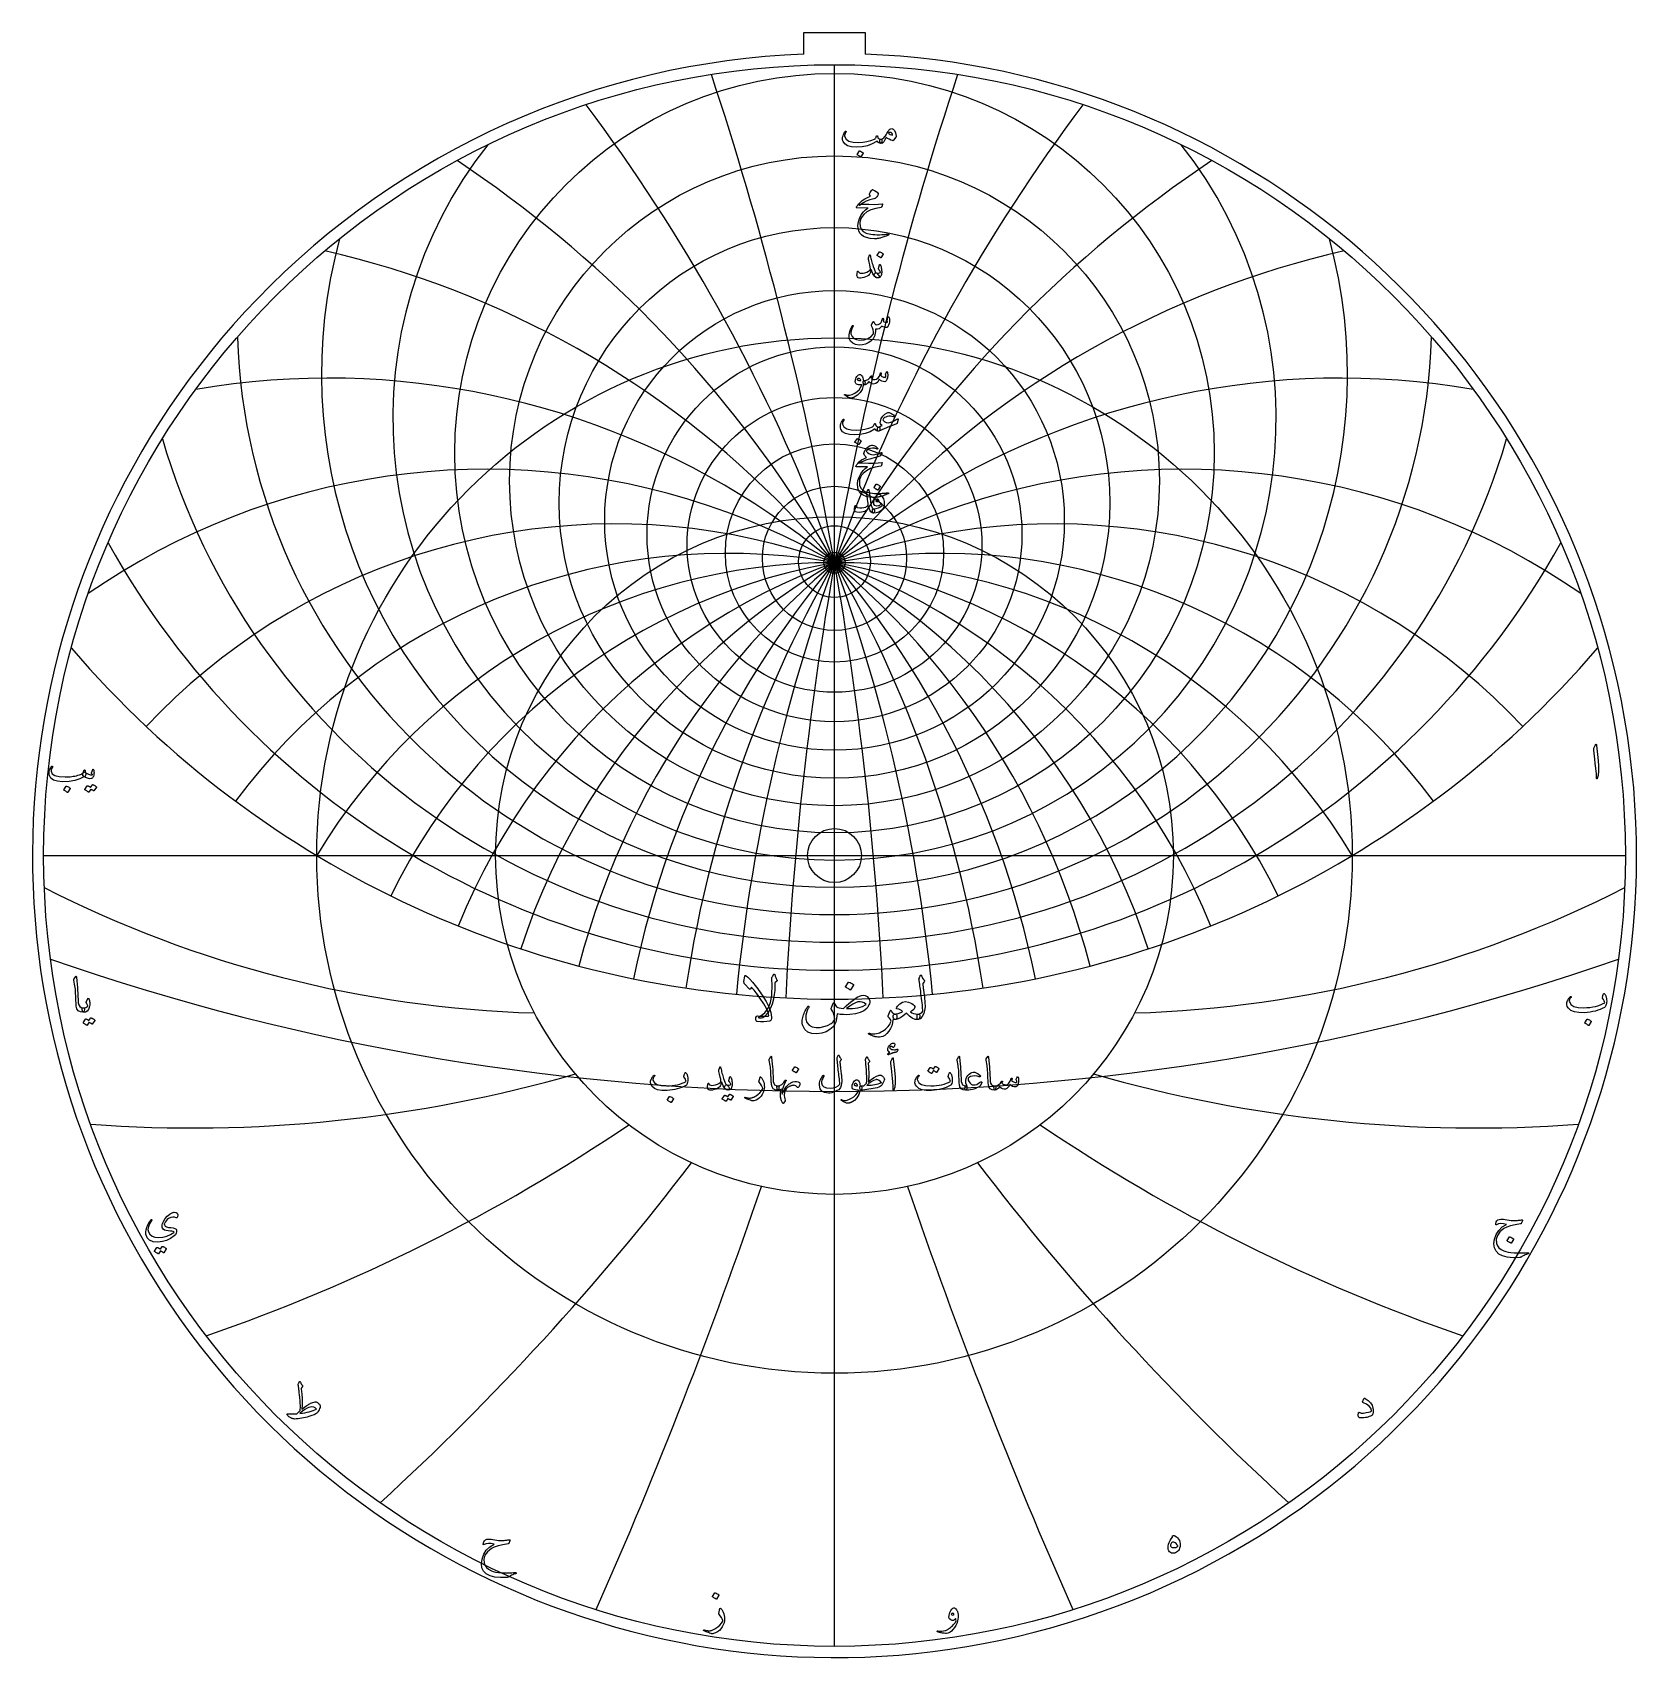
# Model space of a CAD drawing. Header units: millimetres. Extents: x -59 to 59, y -59 to 61.
import ezdxf

# ---------------------------------------------------------------- set-up
doc = ezdxf.new("R2010")
doc.units = ezdxf.units.MM
for name, color, linetype in [('CUT_INNER', 6, 'Continuous'), ('CUT_OUTER', 1, 'Continuous'), ('ENGRAVE', 7, 'Continuous'), ('ENGRAVE_FINE', 8, 'Continuous'), ('TEXT', 5, 'Continuous')]:
    doc.layers.add(name, color=color, linetype=linetype)

msp = doc.modelspace()

# ---------------------------------------------------------------- linework, layer by layer
at = {"layer": 'CUT_INNER'}
msp.add_circle((0, 0), 2, dxfattribs=at)
at = {"layer": 'CUT_OUTER'}
for points in [[(-2.275, 60.885), (2.275, 60.885), (2.275, 59.2812)], [(-2.275, 59.2812), (-2.275, 60.885)]]:
    msp.add_lwpolyline(points, dxfattribs=at)
for centre, radius, start, end in [((-0.0002, -0.0001), 59.3249, 136.054439, 87.802065), ((-0.0008, 0.0012), 59.3236, 92.196957, 136.054956)]:
    msp.add_arc(centre, radius, start, end, dxfattribs=at)
at = {"layer": 'ENGRAVE'}
for points in [[(0, -58.5), (0, 58.5)], [(-58.5, 0), (58.5, 0)], [(0, -58.5), (0, -25.0665)]]:
    msp.add_lwpolyline(points, dxfattribs=at)
for centre, radius in [((0, 0), 58.5), ((0, 29.7635), 28.0916), ((0, 27.719), 24.0317), ((0, 26.0884), 20.3654), ((0, 24.7904), 16.9996), ((0, 0), 38.2935), ((0, 23.7671), 13.8638), ((0, 22.9765), 10.9027), ((0, 22.3887), 8.0713), ((0, 21.9825), 5.332), ((0, 0), 25.0665), ((0, 21.744), 2.6516), ((0, 21.6654), 0.78)]:
    msp.add_circle(centre, radius, dxfattribs=at)
for centre, radius, start, end in [((0, 32.3376), 32.6718, 141.718907, 38.281093), ((0, 35.6095), 37.9516, 164.685177, 15.314823), ((0, 39.8322), 44.1952, 181.913604, 358.086396), ((0, 45.4028), 51.8109, 196.338996, 343.661004), ((0, 52.9788), 61.4683, 209.053083, 330.946917), ((0, -23.009), 44.6745, 31, 149), ((0, -23.009), 44.6745, 31, 149), ((0, 63.7311), 74.3508, 220.600865, 319.399135), ((-19.7226, 73.6058), 85.283, 242.991359, 268.3358), ((19.7226, 73.6058), 85.283, 271.6642, 297.008641), ((-47.4865, 82.249), 102.4024, 265.78109, 286.056643), ((47.4865, 82.249), 102.4024, 253.943357, 274.21891), ((-89.3369, 89.3369), 132.0172, 288.945369, 304.152033), ((89.3369, 89.3369), 132.0172, 235.847967, 251.054631), ((-163.8547, 94.6016), 193.0394, 312.430542, 322.568318), ((163.8547, 94.6016), 193.0394, 217.431682, 227.569458), ((-365.1549, 97.8429), 379.9707, 336.152291, 341.22118), ((365.1549, 97.8429), 379.9707, 198.77882, 203.847709)]:
    msp.add_arc(centre, radius, start, end, dxfattribs=at)
at = {"layer": 'ENGRAVE_FINE'}
for centre, radius, start, end in [((-253.3614, -23.009), 257.2699, 2.779761, 18.303495), ((-253.3614, -23.009), 257.2699, 2.779761, 18.303495), ((253.3614, -23.009), 257.2699, 161.696505, 177.220239), ((253.3614, -23.009), 257.2699, 161.696505, 177.220239), ((-122.7421, -23.009), 130.6194, 5.599044, 36.966211), ((-122.7421, -23.009), 130.6194, 5.599044, 36.966211), ((122.7421, -23.009), 130.6194, 143.033789, 174.400956), ((122.7421, -23.009), 130.6194, 143.033789, 174.400956), ((-77.3784, -23.009), 89.3489, 8.49955, 56.392694), ((-77.3784, -23.009), 89.3489, 8.49955, 56.392694), ((77.3784, -23.009), 89.3489, 123.607306, 171.50045), ((77.3784, -23.009), 89.3489, 123.607306, 171.50045), ((-53.2409, -23.009), 69.5011, 11.527585, 77.078888), ((-53.2409, -23.009), 69.5011, 11.527585, 77.078888), ((53.2409, -23.009), 69.5011, 102.921112, 168.472415), ((53.2409, -23.009), 69.5011, 102.921112, 168.472415), ((-37.4863, -23.009), 58.3184, 14.737028, 99.642572), ((-37.4863, -23.009), 58.3184, 14.737028, 99.642572), ((37.4863, -23.009), 58.3184, 80.357428, 165.262972), ((37.4863, -23.009), 58.3184, 80.357428, 165.262972), ((-25.7928, -23.009), 51.5856, 18.193224, 124.752734), ((-25.7928, -23.009), 51.5856, 18.193224, 124.752734), ((25.7928, -23.009), 51.5856, 55.247266, 161.806776), ((25.7928, -23.009), 51.5856, 55.247266, 161.806776), ((-16.2602, -23.009), 47.5416, 21.978404, 136.786876), ((-16.2602, -23.009), 47.5416, 21.978404, 136.786876), ((16.2602, -23.009), 47.5416, 43.213124, 158.021596), ((16.2602, -23.009), 47.5416, 43.213124, 158.021596), ((-7.8773, -23.009), 45.3636, 26.199525, 143.422298), ((-7.8773, -23.009), 45.3636, 26.199525, 143.422298), ((7.8773, -23.009), 45.3636, 36.577702, 153.800475), ((7.8773, -23.009), 45.3636, 36.577702, 153.800475), ((0, 159.3231), 176.7745, 250.847985, 289.152015)]:
    msp.add_arc(centre, radius, start, end, dxfattribs=at)
at = {"layer": 'TEXT'}
for points in [[(0.7888, 53.5589), (0.8011, 53.5723), (0.8139, 53.578), (0.8271, 53.5758), (0.8407, 53.5658), (0.8511, 53.5529), (0.8545, 53.5382), (0.8511, 53.5217), (0.8407, 53.5036), (0.7879, 53.4218), (0.7542, 53.3462), (0.7395, 53.2765), (0.7438, 53.213), (0.8522, 53.0041), (1.063, 52.8583), (1.3763, 52.7757), (1.7921, 52.7563), (2.1007, 52.779), (2.3967, 52.8263), (2.6802, 52.8983), (2.9511, 52.995), (2.9989, 53.0233), (3.0385, 53.0668), (3.0698, 53.1254), (3.093, 53.1991), (3.1007, 53.2201), (3.1137, 53.2346), (3.1319, 53.2426), (3.1552, 53.2441), (3.1719, 53.237), (3.1838, 53.2225), (3.1909, 53.2006), (3.1933, 53.1714), (3.2095, 53.0992), (3.2547, 53.0452), (3.3289, 53.0093), (3.432, 52.9915), (3.4692, 52.9833), (3.4943, 52.9621), (3.5072, 52.928), (3.5081, 52.8808), (3.4956, 52.793), (3.4787, 52.7303), (3.4575, 52.6927), (3.432, 52.6802), (3.3561, 52.6901), (3.2841, 52.72), (3.216, 52.7697), (3.1518, 52.8393), (3.1464, 52.8421), (3.1371, 52.8402), (3.1239, 52.8335), (3.1068, 52.822), (2.7842, 52.6404), (2.4322, 52.5106), (2.0507, 52.4328), (1.6399, 52.4069), (1.2602, 52.4328), (0.9652, 52.5106), (0.7551, 52.6404), (0.6297, 52.822), (0.6011, 52.9234), (0.5916, 53.027), (0.6011, 53.1327), (0.6297, 53.2406), (0.6682, 53.341), (0.7075, 53.4275), (0.7477, 53.5001), (0.7888, 53.5589)], [(4.2346, 53.7803), (4.343, 53.7419), (4.4327, 53.6333), (4.5039, 53.4547), (4.5564, 53.206), (4.5583, 53.1881), (4.5573, 53.1723), (4.5532, 53.1587), (4.546, 53.1472), (4.3557, 52.9085), (4.3425, 52.894), (4.3272, 52.8852), (4.3097, 52.8819), (4.29, 52.8843), (4.1607, 52.9284), (4.0392, 52.9846), (3.9254, 53.0529), (3.8195, 53.1334), (3.7341, 52.9351), (3.6404, 52.7935), (3.5386, 52.7085), (3.4285, 52.6802), (3.4162, 52.6847), (3.4035, 52.6983), (3.3903, 52.721), (3.3766, 52.7528), (3.3557, 52.8315), (3.3481, 52.8947), (3.3539, 52.9422), (3.3732, 52.9742), (3.3844, 52.9818), (3.3974, 52.9872), (3.4121, 52.9905), (3.4285, 52.9915), (3.5072, 53.0049), (3.5842, 53.0417), (3.6595, 53.1018), (3.733, 53.1853), (3.7652, 53.2337), (3.8134, 53.3133), (3.8776, 53.424), (3.9579, 53.5658), (4.0206, 53.6597), (4.0876, 53.7267), (4.159, 53.7669), (4.2346, 53.7803)], [(3.9855, 53.4413), (4.0504, 53.3872), (4.1239, 53.3427), (4.2061, 53.3077), (4.2969, 53.2822), (4.2919, 53.3503), (4.2736, 53.4058), (4.2418, 53.4489), (4.1966, 53.4794), (4.1445, 53.4951), (4.0919, 53.4941), (4.039, 53.4761), (3.9855, 53.4413)], [(1.8371, 52.1232), (1.8414, 52.1275), (1.8475, 52.1301), (1.8553, 52.1309), (1.8648, 52.1301), (1.932, 52.1028), (1.9954, 52.0695), (2.0548, 52.0302), (2.1104, 51.9848), (2.1158, 51.9779), (2.1182, 51.9709), (2.1175, 51.964), (2.1139, 51.9571), (1.9513, 51.6942), (1.9452, 51.6879), (1.9374, 51.6864), (1.9279, 51.6896), (1.9167, 51.6976), (1.9069, 51.7045), (1.8916, 51.7149), (1.8706, 51.7288), (1.844, 51.7461), (1.8114, 51.7668), (1.7722, 51.791), (1.7266, 51.8187), (1.6745, 51.8498), (1.6676, 51.855), (1.6641, 51.8602), (1.6641, 51.8654), (1.6676, 51.8706)], [(2.1035, 48.1893), (2.5474, 48.1737), (2.9312, 48.172), (3.2549, 48.1841), (3.5185, 48.2101), (3.5266, 48.211), (3.5336, 48.2105), (3.5396, 48.2084), (3.5444, 48.2049), (3.548, 48.2), (3.5501, 48.1941), (3.5506, 48.187), (3.5496, 48.1789), (3.5428, 48.1474), (3.5362, 48.1184), (3.5298, 48.092), (3.5237, 48.0682), (3.5177, 48.047), (3.512, 48.0284), (3.5065, 48.0124), (3.5012, 47.999), (3.4899, 47.9776), (3.477, 47.9618), (3.4623, 47.9517), (3.4458, 47.9471), (3.0462, 47.8747), (2.6985, 47.7612), (2.4027, 47.6066), (2.1588, 47.4109), (2.0356, 47.2701), (1.9461, 47.1211), (1.8903, 46.9639), (1.8682, 46.7985), (1.8894, 46.5388), (1.9737, 46.3271), (2.1212, 46.1635), (2.3318, 46.0478), (2.441, 46.0127), (2.561, 45.9838), (2.6918, 45.9608), (2.8335, 45.944), (2.9857, 45.933), (3.1483, 45.9275), (3.3213, 45.9278), (3.5047, 45.9336), (3.5698, 45.9373), (3.634, 45.9414), (3.697, 45.9459), (3.7589, 45.9509), (3.8194, 45.9563), (3.8779, 45.9621), (3.9344, 45.9684), (3.989, 45.9751), (4.0057, 45.976), (4.0176, 45.9717), (4.0247, 45.9621), (4.0271, 45.9474), (4.0258, 45.9304), (4.0219, 45.9172), (4.0154, 45.9079), (4.0063, 45.9025), (3.9086, 45.8612), (3.816, 45.8238), (3.7287, 45.7902), (3.6465, 45.7606), (3.5697, 45.7347), (3.4986, 45.7122), (3.4331, 45.6932), (3.3732, 45.6776), (3.3169, 45.6661), (3.262, 45.656), (3.2087, 45.6471), (3.157, 45.6395), (3.1065, 45.6337), (3.0571, 45.63), (3.0087, 45.6285), (2.9615, 45.6291), (2.6389, 45.6542), (2.3699, 45.7087), (2.1545, 45.7926), (1.9928, 45.9059), (1.8741, 46.0476), (1.7912, 46.213), (1.7443, 46.4022), (1.7333, 46.6152), (1.7672, 46.8794), (1.8483, 47.1358), (1.9766, 47.3845), (2.1519, 47.6254), (2.2205, 47.6983), (2.2981, 47.7681), (2.3848, 47.8349), (2.4806, 47.8987), (1.6433, 47.9056), (1.6232, 47.9143), (1.6148, 47.9298), (1.618, 47.9523), (1.633, 47.9817), (1.6611, 48.0245), (1.6866, 48.063), (1.7095, 48.0972), (1.7298, 48.127), (1.7476, 48.1523), (1.7627, 48.1729), (1.7752, 48.1887), (1.7852, 48.1997), (1.8077, 48.2016), (1.8682, 48.2006), (1.9668, 48.1964), (2.1035, 48.1893)], [(2.92, 48.5906), (2.6177, 48.5117), (2.3509, 48.4099), (2.1195, 48.2851), (1.9236, 48.1374), (1.8935, 48.1147), (1.8656, 48.102), (1.8399, 48.0991), (1.8163, 48.1063), (1.7889, 48.1389), (1.793, 48.185), (1.8287, 48.2444), (1.8959, 48.3173), (2.0548, 48.4492), (2.2375, 48.5681), (2.444, 48.6741), (2.6743, 48.7671), (2.6086, 48.8639), (2.5963, 48.8882), (2.5904, 48.9124), (2.5911, 48.9366), (2.5982, 48.9608), (2.6447, 49.0531), (2.6873, 49.1295), (2.726, 49.1898), (2.7608, 49.2341), (2.7831, 49.2551), (2.8049, 49.2661), (2.8263, 49.2672), (2.8473, 49.2584), (2.9691, 49.1896), (3.0713, 49.1252), (3.1541, 49.065), (3.2175, 49.0093), (3.2298, 48.9913), (3.2357, 48.9686), (3.235, 48.9411), (3.2279, 48.9089), (3.2056, 48.8585), (3.1699, 48.7973), (3.1208, 48.7253), (3.0584, 48.6425), (3.0419, 48.6302), (3.0134, 48.6174), (2.9727, 48.6043), (2.92, 48.5906)], [(3.3196, 44.6569), (3.3239, 44.6612), (3.3299, 44.6638), (3.3377, 44.6647), (3.3472, 44.6638), (3.4145, 44.6366), (3.4778, 44.6033), (3.5373, 44.5639), (3.5929, 44.5185), (3.5983, 44.5116), (3.6007, 44.5047), (3.6, 44.4978), (3.5963, 44.4909), (3.4337, 44.2279), (3.4277, 44.2216), (3.4199, 44.2201), (3.4104, 44.2234), (3.3991, 44.2314), (3.3894, 44.2383), (3.3741, 44.2487), (3.3531, 44.2625), (3.3265, 44.2798), (3.2938, 44.3006), (3.2547, 44.3248), (3.2091, 44.3525), (3.157, 44.3836), (3.15, 44.3888), (3.1466, 44.394), (3.1466, 44.3992), (3.15, 44.4044)], [(2.6518, 44.3594), (2.6717, 44.2687), (2.6934, 44.1765), (2.7167, 44.0827), (2.7418, 43.9875), (2.7686, 43.8903), (2.7971, 43.7907), (2.8274, 43.6888), (2.8594, 43.5844), (2.9241, 43.3967), (2.9831, 43.2558), (3.0365, 43.1615), (3.0843, 43.1139), (3.126, 43.0856), (3.1682, 43.0456), (3.2108, 42.9939), (3.2538, 42.9305), (3.2945, 42.852), (3.3057, 42.793), (3.2876, 42.7534), (3.24, 42.7333), (3.0862, 42.7489), (2.9502, 42.851), (2.832, 43.0395), (2.7314, 43.3146), (2.7293, 43.3191), (2.7262, 43.3223), (2.7223, 43.3243), (2.7176, 43.3249), (2.7141, 43.3243), (2.7107, 43.3223), (2.7072, 43.3191), (2.7037, 43.3146), (2.694, 43.27), (2.6821, 43.2229), (2.6681, 43.1732), (2.6518, 43.1208), (2.6341, 43.0713), (2.6155, 43.03), (2.5961, 42.9969), (2.5757, 42.9721), (2.5026, 42.9083), (2.4114, 42.8518), (2.302, 42.8027), (2.1744, 42.761), (2.0447, 42.7301), (1.9322, 42.7169), (1.8371, 42.7214), (1.7592, 42.7437), (1.6926, 42.7995), (1.6624, 42.8977), (1.6684, 43.0382), (1.7108, 43.2212), (1.7149, 43.2272), (1.7203, 43.2315), (1.727, 43.2341), (1.735, 43.235), (1.7445, 43.2339), (1.7523, 43.2307), (1.7584, 43.2253), (1.7627, 43.2177), (1.7791, 43.1794), (1.7973, 43.1476), (1.8172, 43.1223), (1.8388, 43.1035), (1.9063, 43.0784), (1.998, 43.0724), (2.1139, 43.0854), (2.254, 43.1174), (2.4034, 43.1654), (2.5195, 43.2194), (2.6023, 43.2795), (2.6518, 43.3457), (2.6601, 43.4127), (2.6467, 43.5273), (2.6116, 43.6895), (2.555, 43.8993), (2.5277, 44.0097), (2.5117, 44.099), (2.507, 44.1672), (2.5135, 44.2141), (2.5792, 44.4009), (2.5863, 44.4206), (2.5939, 44.4346), (2.6019, 44.4431), (2.6103, 44.4459), (2.6207, 44.4405), (2.6311, 44.4243), (2.6415, 44.3972), (2.6518, 44.3594)], [(3.3507, 43.2419), (3.3304, 43.2759), (3.3109, 43.3051), (3.2923, 43.3295), (3.2746, 43.3492), (3.2618, 43.366), (3.2547, 43.3855), (3.2532, 43.4075), (3.2573, 43.4322), (3.3299, 43.6951), (3.3401, 43.7181), (3.3533, 43.7245), (3.3695, 43.7146), (3.3888, 43.6882), (3.4177, 43.6322), (3.4424, 43.5645), (3.4627, 43.4852), (3.4787, 43.3941), (3.488, 43.3068), (3.4917, 43.2212), (3.4897, 43.1373), (3.4822, 43.0551), (3.4698, 42.9835), (3.4536, 42.921), (3.4335, 42.8676), (3.4095, 42.8233), (3.3799, 42.7904), (3.3395, 42.7645), (3.2882, 42.7454), (3.2261, 42.7333), (3.1626, 42.731), (3.1033, 42.7411), (3.0484, 42.7638), (2.9978, 42.7991), (2.9587, 42.8438), (2.9381, 42.8951), (2.9362, 42.9528), (2.9528, 43.017), (2.9794, 43.0696), (3.0108, 43.1027), (3.0469, 43.1163), (3.0878, 43.1104), (3.182, 43.0877), (3.2642, 43.0854), (3.3343, 43.1033), (3.3922, 43.1416), (3.3935, 43.1517), (3.387, 43.1719), (3.3728, 43.2019), (3.3507, 43.2419)], [(3.9475, 39.8163), (3.9535, 39.8314), (3.9613, 39.8422), (3.9708, 39.8487), (3.9821, 39.8509), (3.9966, 39.8491), (4.0089, 39.8439), (4.0191, 39.8353), (4.0271, 39.8232), (4.0467, 39.7799), (4.0608, 39.7263), (4.0692, 39.6623), (4.072, 39.5879), (4.0645, 39.4664), (4.0418, 39.3509), (4.0039, 39.2415), (3.951, 39.1382), (3.9328, 39.1133), (3.9129, 39.0941), (3.8913, 39.0804), (3.8679, 39.0724), (3.7834, 39.067), (3.6923, 39.0819), (3.5948, 39.1172), (3.4908, 39.1728), (3.4032, 39.0528), (3.2997, 38.973), (3.1801, 38.9334), (3.0445, 38.934), (3.0401, 38.8611), (3.0337, 38.7909), (3.0254, 38.7235), (3.0151, 38.659), (3.0029, 38.5968), (2.9887, 38.5366), (2.9726, 38.4783), (2.9546, 38.422), (2.9126, 38.3204), (2.856, 38.2265), (2.7846, 38.1405), (2.6985, 38.0622), (2.4972, 37.9281), (2.2843, 37.8339), (2.0596, 37.7794), (1.8232, 37.7647), (1.5571, 37.8008), (1.3467, 37.8953), (1.1921, 38.0481), (1.0933, 38.2594), (1.0799, 38.3355), (1.0777, 38.4255), (1.0868, 38.5293), (1.1071, 38.6469), (1.1397, 38.7758), (1.1858, 38.9098), (1.2453, 39.0491), (1.3181, 39.1935), (1.324, 39.2026), (1.3311, 39.2091), (1.3395, 39.213), (1.3493, 39.2143), (1.359, 39.2134), (1.3674, 39.2108), (1.3746, 39.2065), (1.3804, 39.2004), (1.3843, 39.1916), (1.3856, 39.1823), (1.3843, 39.1725), (1.3804, 39.1624), (1.2879, 38.9702), (1.2282, 38.8121), (1.2014, 38.6882), (1.2074, 38.5985), (1.2948, 38.4006), (1.4323, 38.2568), (1.62, 38.1671), (1.8578, 38.1314), (2.1904, 38.1526), (2.4719, 38.2369), (2.7024, 38.3844), (2.8819, 38.595), (2.8813, 38.7338), (2.8586, 38.8804), (2.8138, 39.0348), (2.747, 39.197), (2.7386, 39.2134), (2.734, 39.2281), (2.7334, 39.2411), (2.7366, 39.2523), (2.7552, 39.2909), (2.7729, 39.3271), (2.7898, 39.361), (2.8058, 39.3925), (2.8209, 39.4211), (2.8352, 39.4465), (2.8486, 39.4687), (2.8612, 39.4876), (2.8683, 39.4956), (2.8759, 39.4988), (2.8839, 39.4973), (2.8923, 39.4911), (2.8966, 39.4863), (2.9027, 39.4789), (2.9105, 39.469), (2.92, 39.4565), (2.9308, 39.4413), (2.9425, 39.4236), (2.955, 39.4033), (2.9684, 39.3803), (2.9956, 39.3362), (3.0186, 39.3042), (3.0372, 39.2843), (3.0514, 39.2766), (3.1414, 39.269), (3.2313, 39.2843), (3.3213, 39.3226), (3.4112, 39.3838), (3.4439, 39.4245), (3.4761, 39.4911), (3.5079, 39.5836), (3.5393, 39.7021), (3.5423, 39.7133), (3.5479, 39.7229), (3.5561, 39.7306), (3.5669, 39.7367), (3.5771, 39.7406), (3.5868, 39.7419), (3.5961, 39.7406), (3.605, 39.7367), (3.6182, 39.7151), (3.6231, 39.6744), (3.6199, 39.6147), (3.6084, 39.536), (3.6783, 39.4932), (3.7529, 39.4651), (3.8322, 39.4517), (3.9164, 39.453), (3.9153, 39.4783), (3.912, 39.4988), (3.9066, 39.5146), (3.8991, 39.5256), (3.8904, 39.536), (3.8852, 39.5464), (3.8835, 39.5568), (3.8852, 39.5672)], [(2.1191, 34.7707), (2.038, 34.4859), (1.902, 34.2474), (1.711, 34.0551), (1.4652, 33.9092), (1.4308, 33.8944), (1.3968, 33.8811), (1.3633, 33.8693), (1.3302, 33.859), (1.2978, 33.8505), (1.2662, 33.8439), (1.2355, 33.8392), (1.2057, 33.8365), (1.1313, 33.8471), (1.0327, 33.8858), (0.9099, 33.9527), (0.7629, 34.0476), (0.7471, 34.0612), (0.7378, 34.0744), (0.735, 34.0872), (0.7386, 34.0995), (0.7469, 34.109), (0.7577, 34.1133), (0.7711, 34.1124), (0.7871, 34.1064), (0.94, 34.0569), (1.1114, 34.0571), (1.3015, 34.107), (1.5101, 34.2067), (1.6805, 34.3224), (1.8215, 34.4584), (1.9331, 34.6148), (2.0153, 34.7914), (2.0146, 34.7977), (2.0127, 34.8027), (2.0094, 34.8063), (2.0049, 34.8087), (1.8857, 34.8156), (1.7843, 34.8295), (1.7006, 34.8502), (1.6347, 34.8779), (1.5837, 34.9207), (1.5517, 34.98), (1.5387, 35.0556), (1.5447, 35.1478), (1.5467, 35.16), (1.5491, 35.1724), (1.5519, 35.1851), (1.5551, 35.1979), (1.5588, 35.2112), (1.5629, 35.2252), (1.5675, 35.2398), (1.5724, 35.255), (1.6131, 35.3538), (1.6624, 35.4358), (1.7203, 35.5009), (1.7869, 35.5491), (1.855, 35.5755), (1.9175, 35.575), (1.9744, 35.5478), (2.0256, 35.4937), (2.0704, 35.4185), (2.1043, 35.3311), (2.1275, 35.2317), (2.1398, 35.1201), (2.1466, 35.1202), (2.1532, 35.1205), (2.1596, 35.1211), (2.1658, 35.1218), (2.1719, 35.1226), (2.1783, 35.1231), (2.1849, 35.1234), (2.1917, 35.1235), (2.2151, 35.1186), (2.2332, 35.1036), (2.2462, 35.0788), (2.254, 35.044), (2.2572, 35.0057), (2.2566, 34.967), (2.252, 34.9279), (2.2436, 34.8883), (2.2326, 34.8535), (2.2202, 34.8286), (2.2066, 34.8137), (2.1917, 34.8087), (2.126, 34.8087), (2.1255, 34.8024), (2.1242, 34.794), (2.1221, 34.7834), (2.1191, 34.7707)], [(1.953, 35.1581), (1.9167, 35.2215), (1.8769, 35.2663), (1.8336, 35.2924), (1.7869, 35.3), (1.759, 35.2926), (1.7342, 35.281), (1.7123, 35.265), (1.6935, 35.2446), (1.6875, 35.2338), (1.6866, 35.2221), (1.6909, 35.2096), (1.7004, 35.1962), (1.7361, 35.1648), (1.7878, 35.1434), (1.8555, 35.132), (1.9391, 35.1305), (1.9478, 35.1322), (1.953, 35.1374), (1.9547, 35.146), (1.953, 35.1581)], [(3.8662, 35.7947), (3.8738, 35.7999), (3.8826, 35.7982), (3.8928, 35.7895), (3.9042, 35.774), (3.9166, 35.7476), (3.9259, 35.71), (3.9321, 35.6611), (3.9354, 35.601), (3.9365, 35.5326), (3.9328, 35.466), (3.9244, 35.4012), (3.9112, 35.338), (3.8727, 35.2152), (3.8299, 35.127), (3.7827, 35.0734), (3.7313, 35.0543), (3.6095, 35.0615), (3.4969, 35.0933), (3.3933, 35.1497), (3.2988, 35.2308), (3.2339, 35.103), (3.157, 35.0033), (3.0679, 34.9317), (2.9667, 34.8883), (2.8605, 34.8788), (2.753, 34.9056), (2.6443, 34.9687), (2.5342, 35.0682), (2.4451, 34.9547), (2.3578, 34.8736), (2.2721, 34.8249), (2.1882, 34.8087), (2.1714, 34.8182), (2.1554, 34.8468), (2.1402, 34.8943), (2.126, 34.9609), (2.1208, 35.0267), (2.1294, 35.0751), (2.1519, 35.1062), (2.1882, 35.1201), (2.3478, 35.1562), (2.4875, 35.2265), (2.6073, 35.3309), (2.7072, 35.4695), (2.7126, 35.4771), (2.7184, 35.4825), (2.7247, 35.4857), (2.7314, 35.4868), (2.7396, 35.4859), (2.747, 35.4833), (2.7535, 35.479), (2.7591, 35.473), (2.7623, 35.4544), (2.7548, 35.4228), (2.7364, 35.3783), (2.7072, 35.3207), (2.7455, 35.2764), (2.8049, 35.2438), (2.8856, 35.2228), (2.9874, 35.2135), (3.1144, 35.2401), (3.2253, 35.3268), (3.3202, 35.4736), (3.3991, 35.6805), (3.403, 35.6911), (3.4078, 35.6987), (3.4134, 35.7033), (3.4199, 35.7048), (3.4296, 35.7039), (3.4381, 35.7013), (3.4452, 35.697), (3.451, 35.6909), (3.4554, 35.6823), (3.4579, 35.6736), (3.4588, 35.665), (3.4579, 35.6563), (3.4234, 35.511), (3.4638, 35.4751), (3.5124, 35.4436), (3.5693, 35.4163), (3.6344, 35.3934), (3.6977, 35.3785), (3.746, 35.3752), (3.779, 35.3837), (3.797, 35.4038), (3.8028, 35.4345), (3.7996, 35.4782), (3.7873, 35.5348), (3.7659, 35.6044), (3.7695, 35.6241), (3.7875, 35.6624), (3.8197, 35.7193), (3.8662, 35.7947)], [(4.7086, 32.2579), (4.6394, 31.9811), (4.6316, 31.9677), (4.6187, 31.9552), (4.6005, 31.9435), (4.5772, 31.9327), (4.5254, 31.9144), (4.4703, 31.8942), (4.4121, 31.872), (4.3505, 31.8479), (4.2858, 31.8221), (4.2178, 31.7947), (4.1465, 31.7659), (4.072, 31.7355), (3.2763, 31.3895), (3.24, 31.3975), (3.2106, 31.4215), (3.1881, 31.4615), (3.1725, 31.5175), (3.1699, 31.577), (3.1864, 31.6274), (3.2218, 31.6687), (3.2763, 31.7009), (3.2831, 31.704), (3.2966, 31.71), (3.3169, 31.7187), (3.3438, 31.7303), (3.3772, 31.7445), (3.4169, 31.761), (3.4628, 31.7799), (3.515, 31.8012), (3.4478, 31.8702), (3.4052, 31.9457), (3.3872, 32.0276), (3.3939, 32.116), (3.4605, 32.3264), (3.5738, 32.5044), (3.7339, 32.6499), (3.9406, 32.763), (3.9858, 32.7736), (4.0383, 32.7708), (4.0982, 32.7546), (4.1655, 32.7249), (4.2353, 32.6845), (4.2995, 32.6393), (4.3581, 32.5894), (4.4111, 32.5347), (4.426, 32.5146), (4.4327, 32.4957), (4.4312, 32.4782), (4.4215, 32.462), (4.4068, 32.4495), (4.3903, 32.443), (4.3722, 32.4425), (4.3523, 32.4482), (4.2487, 32.4808), (4.1386, 32.4957), (4.0221, 32.4929), (3.8991, 32.4724), (3.7877, 32.4391), (3.6993, 32.3945), (3.6337, 32.3388), (3.5911, 32.2717), (3.5868, 32.2419), (3.5981, 32.2077), (3.6249, 32.1692), (3.6673, 32.1264), (3.7157, 32.0875), (3.7641, 32.0572), (3.8126, 32.0356), (3.861, 32.0226), (4.0061, 32.019), (4.1611, 32.0494), (4.3261, 32.1141), (4.501, 32.2129), (4.5199, 32.2248), (4.5382, 32.2363), (4.5562, 32.2473), (4.5737, 32.2579), (4.5906, 32.2678), (4.6066, 32.2769), (4.6217, 32.2851), (4.636, 32.2925), (4.6755, 32.3111), (4.7008, 32.3115), (4.7119, 32.2938), (4.7086, 32.2579)], [(0.6366, 32.2683), (0.6489, 32.2817), (0.6617, 32.2873), (0.6749, 32.2851), (0.6885, 32.2752), (0.6989, 32.2622), (0.7023, 32.2475), (0.6989, 32.2311), (0.6885, 32.2129), (0.6357, 32.1312), (0.602, 32.0555), (0.5873, 31.9859), (0.5916, 31.9223), (0.6999, 31.7134), (0.9108, 31.5677), (1.2241, 31.4851), (1.6399, 31.4656), (1.9484, 31.4883), (2.2445, 31.5357), (2.5279, 31.6077), (2.7989, 31.7043), (2.8467, 31.7327), (2.8862, 31.7761), (2.9176, 31.8347), (2.9407, 31.9085), (2.9485, 31.9294), (2.9615, 31.9439), (2.9796, 31.9519), (3.003, 31.9534), (3.0196, 31.9463), (3.0315, 31.9318), (3.0387, 31.91), (3.0411, 31.8808), (3.0573, 31.8086), (3.1025, 31.7545), (3.1766, 31.7186), (3.2798, 31.7009), (3.317, 31.6927), (3.342, 31.6715), (3.355, 31.6373), (3.3559, 31.5902), (3.3433, 31.5024), (3.3265, 31.4397), (3.3053, 31.4021), (3.2798, 31.3895), (3.2039, 31.3995), (3.1319, 31.4293), (3.0638, 31.479), (2.9995, 31.5487), (2.9941, 31.5515), (2.9848, 31.5495), (2.9716, 31.5428), (2.9546, 31.5314), (2.6319, 31.3497), (2.2799, 31.22), (1.8985, 31.1421), (1.4877, 31.1162), (1.108, 31.1421), (0.813, 31.22), (0.6028, 31.3497), (0.4774, 31.5314), (0.4489, 31.6328), (0.4394, 31.7363), (0.4489, 31.8421), (0.4774, 31.95), (0.5159, 32.0503), (0.5553, 32.1368), (0.5955, 32.2095), (0.6366, 32.2683)], [(1.6849, 30.8325), (1.6892, 30.8368), (1.6952, 30.8394), (1.703, 30.8403), (1.7125, 30.8394), (1.7798, 30.8122), (1.8431, 30.7789), (1.9026, 30.7395), (1.9582, 30.6941), (1.9636, 30.6872), (1.966, 30.6803), (1.9653, 30.6734), (1.9616, 30.6664), (1.799, 30.4035), (1.793, 30.3972), (1.7852, 30.3957), (1.7757, 30.399), (1.7644, 30.407), (1.7547, 30.4139), (1.7394, 30.4243), (1.7184, 30.4381), (1.6918, 30.4554), (1.6591, 30.4762), (1.62, 30.5004), (1.5744, 30.5281), (1.5223, 30.5592), (1.5153, 30.5644), (1.5119, 30.5696), (1.5119, 30.5748), (1.5153, 30.5799)], [(3.5098, 29.8077), (3.5127, 29.7833), (3.4969, 29.7377), (3.4625, 29.6709), (3.4095, 29.5829), (3.3983, 29.5686), (3.3853, 29.5569), (3.3706, 29.5478), (3.3542, 29.5414), (3.1327, 29.4804), (2.9355, 29.4255), (2.7626, 29.3766), (2.6138, 29.3338), (2.4892, 29.2972), (2.3889, 29.2672), (2.3128, 29.2436), (2.2609, 29.2265), (1.8423, 29.0397), (1.8129, 29.0375), (1.7904, 29.0414), (1.7748, 29.0514), (1.7662, 29.0674), (1.7659, 29.0732), (1.7688, 29.0804), (1.7746, 29.0888), (1.7835, 29.0985), (1.8687, 29.1785), (1.9962, 29.2628), (2.1662, 29.3515), (2.3785, 29.4445), (2.3208, 29.4938), (2.2721, 29.5414), (2.2326, 29.5872), (2.2021, 29.6313), (2.1833, 29.6795), (2.1787, 29.7377), (2.1885, 29.8058), (2.2125, 29.8839), (2.2514, 29.9652), (2.3059, 30.0465), (2.3759, 30.1278), (2.4616, 30.2091), (2.5548, 30.2793), (2.6441, 30.3276), (2.7295, 30.3537), (2.811, 30.3578), (2.9215, 30.3356), (3.0212, 30.2895), (3.11, 30.2197), (3.1881, 30.126), (3.195, 30.1144), (3.1985, 30.1036), (3.1985, 30.0936), (3.195, 30.0845), (3.1874, 30.0761), (3.1786, 30.0715), (3.1684, 30.0709), (3.157, 30.0741), (3.106, 30.0904), (3.0571, 30.1044), (3.01, 30.1163), (2.9649, 30.126), (2.922, 30.1334), (2.8815, 30.1381), (2.8433, 30.1403), (2.8075, 30.1399), (2.6585, 30.1224), (2.5333, 30.0802), (2.4319, 30.0134), (2.3543, 29.9219), (2.4369, 29.8132), (2.529, 29.7325), (2.6307, 29.68), (2.7418, 29.6555), (2.9072, 29.6538), (3.0852, 29.6797), (3.2757, 29.7334), (3.4787, 29.8147), (3.4871, 29.8168), (3.4951, 29.8164), (3.5027, 29.8134), (3.5098, 29.8077)], [(2.0741, 29.0501), (2.518, 29.0345), (2.9018, 29.0328), (3.2255, 29.0449), (3.4891, 29.0708), (3.4972, 29.0718), (3.5042, 29.0713), (3.5102, 29.0692), (3.515, 29.0656), (3.5186, 29.0608), (3.5207, 29.0548), (3.5212, 29.0478), (3.5202, 29.0397), (3.5134, 29.0081), (3.5068, 28.9792), (3.5004, 28.9528), (3.4943, 28.929), (3.4883, 28.9078), (3.4826, 28.8892), (3.4771, 28.8732), (3.4718, 28.8598), (3.4605, 28.8384), (3.4476, 28.8226), (3.4329, 28.8124), (3.4164, 28.8079), (3.0168, 28.7355), (2.6691, 28.6219), (2.3733, 28.4673), (2.1294, 28.2717), (2.0062, 28.1309), (1.9167, 27.9819), (1.8609, 27.8247), (1.8388, 27.6593), (1.86, 27.3996), (1.9443, 27.1879), (2.0918, 27.0242), (2.3024, 26.9085), (2.4116, 26.8735), (2.5316, 26.8445), (2.6624, 26.8216), (2.8041, 26.8047), (2.9563, 26.7937), (3.1189, 26.7883), (3.2919, 26.7885), (3.4752, 26.7944), (3.5404, 26.798), (3.6046, 26.8022), (3.6676, 26.8067), (3.7295, 26.8117), (3.79, 26.8171), (3.8485, 26.8229), (3.905, 26.8292), (3.9596, 26.8359), (3.9763, 26.8368), (3.9881, 26.8324), (3.9953, 26.8229), (3.9977, 26.8082), (3.9964, 26.7911), (3.9925, 26.7779), (3.986, 26.7686), (3.9769, 26.7632), (3.8792, 26.7219), (3.7866, 26.6845), (3.6993, 26.651), (3.6171, 26.6214), (3.5403, 26.5954), (3.4692, 26.5729), (3.4037, 26.5539), (3.3438, 26.5384), (3.2875, 26.5269), (3.2326, 26.5167), (3.1793, 26.5079), (3.1275, 26.5003), (3.0771, 26.4945), (3.0277, 26.4908), (2.9793, 26.4893), (2.9321, 26.4899), (2.6095, 26.515), (2.3405, 26.5695), (2.1251, 26.6534), (1.9634, 26.7667), (1.8447, 26.9083), (1.7618, 27.0737), (1.7149, 27.2629), (1.7039, 27.4759), (1.7378, 27.7402), (1.8189, 27.9966), (1.9471, 28.2453), (2.1225, 28.4862), (2.1911, 28.559), (2.2687, 28.6289), (2.3554, 28.6957), (2.4512, 28.7595), (1.6139, 28.7664), (1.5938, 28.775), (1.5854, 28.7906), (1.5886, 28.8131), (1.6036, 28.8425), (1.6317, 28.8853), (1.6572, 28.9238), (1.6801, 28.958), (1.7004, 28.9878), (1.7182, 29.0131), (1.7333, 29.0336), (1.7458, 29.0494), (1.7558, 29.0605), (1.7783, 29.0624), (1.8388, 29.0613), (1.9374, 29.0572), (2.0741, 29.0501)], [(2.8785, 25.6365), (2.9035, 25.6244), (2.9234, 25.6054), (2.9381, 25.5794), (2.9476, 25.5466), (2.9539, 25.5059), (2.9554, 25.467), (2.9522, 25.4298), (2.9442, 25.3943), (2.9323, 25.3641), (2.9174, 25.3424), (2.8994, 25.3295), (2.8785, 25.3251), (2.7749, 25.3539), (2.689, 25.4263), (2.6209, 25.5424), (2.5705, 25.7022), (2.5641, 25.7298), (2.5584, 25.7537), (2.5537, 25.7739), (2.5498, 25.7905), (2.5468, 25.8033), (2.5446, 25.8125), (2.5433, 25.818), (2.5429, 25.8199), (2.5377, 25.83), (2.5325, 25.8328), (2.5273, 25.8283), (2.5221, 25.8164), (2.4633, 25.6836), (2.3976, 25.5794), (2.3249, 25.5037), (2.2453, 25.4566), (2.1299, 25.4203), (1.9945, 25.3978), (1.8393, 25.3891), (1.6641, 25.3943), (1.5471, 25.4304), (1.4833, 25.518), (1.4727, 25.6571), (1.5153, 25.8475), (1.5251, 25.8705), (1.537, 25.8873), (1.551, 25.8981), (1.5672, 25.9029), (1.5832, 25.9014), (1.5966, 25.8934), (1.6075, 25.8789), (1.6157, 25.8579), (1.6332, 25.8132), (1.6546, 25.7792), (1.6799, 25.7561), (1.7091, 25.7438), (1.8728, 25.7187), (2.0282, 25.7161), (2.1755, 25.736), (2.3145, 25.7784), (2.3749, 25.8099), (2.4244, 25.8527), (2.4631, 25.9068), (2.491, 25.9721), (2.4892, 26.003), (2.4806, 26.075), (2.465, 26.1881), (2.4425, 26.3423), (2.4311, 26.4248), (2.4209, 26.4993), (2.412, 26.5658), (2.4045, 26.6242), (2.398, 26.6743), (2.3924, 26.7155), (2.3876, 26.7478), (2.3837, 26.7713), (2.3805, 26.8072), (2.3811, 26.8387), (2.3857, 26.866), (2.3941, 26.8889), (2.4075, 26.9173), (2.42, 26.9438), (2.4317, 26.9684), (2.4425, 26.991), (2.4523, 27.0116), (2.4607, 27.0303), (2.4678, 27.0471), (2.4737, 27.0619), (2.4797, 27.0738), (2.4875, 27.0818), (2.497, 27.0859), (2.5083, 27.0861), (2.5206, 27.0814), (2.5299, 27.074), (2.5362, 27.0641), (2.5394, 27.0515), (2.5605, 26.8745), (2.5822, 26.7068), (2.6046, 26.5485), (2.6276, 26.3994), (2.6511, 26.2596), (2.6748, 26.1291), (2.6987, 26.0079), (2.7228, 25.896), (2.752, 25.7915), (2.7876, 25.7135), (2.8298, 25.6618), (2.8785, 25.6365)], [(3.2763, 26.7401), (3.3001, 26.7367), (3.3265, 26.7263), (3.3555, 26.709), (3.387, 26.6848), (3.5222, 26.5408), (3.6162, 26.3786), (3.6692, 26.1983), (3.6811, 25.9998), (3.6705, 25.8964), (3.6491, 25.8043), (3.6169, 25.7234), (3.5738, 25.6538), (3.4344, 25.51), (3.272, 25.4073), (3.0867, 25.3457), (2.8785, 25.3251), (2.8575, 25.3301), (2.8395, 25.345), (2.8246, 25.3699), (2.8127, 25.4047), (2.8083, 25.424), (2.8054, 25.4436), (2.804, 25.4637), (2.8041, 25.4843), (2.8053, 25.5046), (2.8071, 25.5241), (2.8096, 25.5427), (2.8127, 25.5604), (2.822, 25.5911), (2.8361, 25.614), (2.8549, 25.6292), (2.8785, 25.6365), (3.0813, 25.6638), (3.2573, 25.7144), (3.4065, 25.7883), (3.5289, 25.8856), (3.523, 25.9343), (3.5159, 25.973), (3.5075, 26.0017), (3.4977, 26.0205), (3.4861, 26.0367), (3.4752, 26.0473), (3.4653, 26.0523), (3.4562, 26.0517), (3.4499, 26.0495), (3.445, 26.0465), (3.4413, 26.0426), (3.4389, 26.0378), (3.4056, 25.9695), (3.3645, 25.9167), (3.3157, 25.8796), (3.259, 25.8579), (3.0945, 25.8452), (2.9814, 25.8899), (2.9198, 25.9922), (2.9096, 26.152), (2.9234, 26.2437), (2.9511, 26.3388), (2.9926, 26.4374), (3.048, 26.5395), (3.1064, 26.6273), (3.1639, 26.69), (3.2205, 26.7276), (3.2763, 26.7401)], [(3.093, 27.4701), (3.0973, 27.4745), (3.1033, 27.4771), (3.1111, 27.4779), (3.1206, 27.4771), (3.1879, 27.4498), (3.2512, 27.4165), (3.3107, 27.3772), (3.3663, 27.3318), (3.3717, 27.3248), (3.3741, 27.3179), (3.3734, 27.311), (3.3697, 27.3041), (3.2071, 27.0411), (3.2011, 27.0349), (3.1933, 27.0334), (3.1838, 27.0366), (3.1725, 27.0446), (3.1628, 27.0515), (3.1474, 27.0619), (3.1265, 27.0757), (3.0999, 27.093), (3.0672, 27.1138), (3.0281, 27.138), (2.9825, 27.1657), (2.9303, 27.1968), (2.9234, 27.202), (2.92, 27.2072), (2.92, 27.2124), (2.9234, 27.2176)], [(3.1621, 26.3665), (3.1278, 26.3568), (3.1007, 26.331), (3.0811, 26.2893), (3.0687, 26.2316), (3.069, 26.2225), (3.0696, 26.216), (3.0707, 26.2121), (3.0722, 26.2108), (3.107, 26.2024), (3.1423, 26.1978), (3.1779, 26.1972), (3.214, 26.2004), (3.2458, 26.2071), (3.272, 26.2169), (3.2925, 26.2296), (3.3075, 26.2454), (3.2685, 26.301), (3.2313, 26.3397), (3.1959, 26.3615), (3.1621, 26.3665)], [(56.2707, 8.1452), (56.3059, 8.2135), (56.3343, 8.2375), (56.3558, 8.2172), (56.3703, 8.1526), (56.4552, 7.2485), (56.5057, 6.6936), (56.517, 6.2503), (56.4891, 5.9186), (56.422, 5.6985), (56.4097, 5.6806), (56.3989, 5.6709), (56.3894, 5.6695), (56.3814, 5.6764), (56.3749, 5.6872), (56.3703, 5.7013), (56.3675, 5.7186), (56.3666, 5.7391), (56.3666, 5.899), (56.3592, 6.0685), (56.3445, 6.2477), (56.3223, 6.4366), (56.3175, 6.486), (56.3029, 6.6193), (56.2787, 6.8366), (56.2448, 7.1378), (56.1636, 7.8057), (56.1618, 7.8412), (56.1636, 7.874), (56.1692, 7.904), (56.1784, 7.9312)], [(-55.4403, 6.1598), (-55.4368, 6.158), (-55.4334, 6.1561), (-55.4303, 6.1543), (-55.4274, 6.1525), (-55.4245, 6.1504), (-55.4214, 6.1478), (-55.4181, 6.1448), (-55.4145, 6.1414), (-55.3848, 6.1063), (-55.373, 6.0565), (-55.3792, 5.9919), (-55.4034, 5.9126), (-55.4258, 5.8644), (-55.4486, 5.8342), (-55.4719, 5.8219), (-55.4957, 5.8277), (-55.5077, 5.8335), (-55.5178, 5.836), (-55.5261, 5.8353), (-55.5326, 5.8314), (-55.8352, 5.6658), (-56.1969, 5.5491), (-56.6175, 5.4813), (-57.0973, 5.4624), (-57.4852, 5.4956), (-57.7782, 5.5841), (-57.976, 5.7281), (-58.0789, 5.9273), (-58.0948, 6.0215), (-58.0983, 6.1156), (-58.0893, 6.2097), (-58.0678, 6.3038), (-58.0386, 6.387), (-58.0023, 6.4634), (-57.9592, 6.5328), (-57.9092, 6.5953), (-57.8997, 6.6031), (-57.8898, 6.6082), (-57.8794, 6.6105), (-57.8686, 6.6101), (-57.8584, 6.6057), (-57.8501, 6.5999), (-57.8437, 6.5928), (-57.839, 6.5842), (-57.837, 6.5759), (-57.8381, 6.5658), (-57.8425, 6.5538), (-57.8501, 6.5399), (-57.9036, 6.4615), (-57.9387, 6.3849), (-57.9553, 6.3102), (-57.9534, 6.2373), (-57.8658, 6.0547), (-57.6619, 5.9237), (-57.3418, 5.8443), (-56.9054, 5.8166), (-56.7856, 5.8185), (-56.666, 5.824), (-56.5466, 5.8332), (-56.4275, 5.8462), (-56.3093, 5.8628), (-56.1927, 5.8831), (-56.0777, 5.9071), (-55.9644, 5.9347), (-55.8543, 5.9661), (-55.7642, 5.9975), (-55.6938, 6.0288), (-55.6433, 6.0602), (-55.6238, 6.0768), (-55.6059, 6.0971), (-55.5897, 6.1211), (-55.575, 6.1488), (-55.5613, 6.1797), (-55.5478, 6.2133), (-55.5346, 6.2498), (-55.5215, 6.289), (-55.5164, 6.301), (-55.5086, 6.3111), (-55.498, 6.3194), (-55.4846, 6.3259), (-55.4703, 6.3294), (-55.4569, 6.3287), (-55.4445, 6.3238), (-55.433, 6.3148), (-55.4237, 6.3024), (-55.4182, 6.2872), (-55.4163, 6.2692), (-55.4182, 6.2484)], [(-55.551, 5.8646), (-55.5912, 5.9027), (-55.6119, 5.9504), (-55.6133, 6.0078), (-55.5953, 6.075), (-55.5564, 6.1352), (-55.5206, 6.1718), (-55.4881, 6.185), (-55.4588, 6.1746), (-55.3204, 6.083), (-55.182, 6.0187), (-55.0436, 5.9815), (-54.9052, 5.9716), (-54.9004, 5.9726), (-54.8969, 5.9753), (-54.8949, 5.9799), (-54.8942, 5.9864), (-54.8976, 5.9986), (-54.908, 6.0168), (-54.9253, 6.0411), (-54.9495, 6.0713), (-54.9541, 6.0805), (-54.9569, 6.0897), (-54.9578, 6.0989), (-54.9569, 6.1082), (-54.8683, 6.3628), (-54.8642, 6.3725), (-54.8591, 6.3794), (-54.8531, 6.3836), (-54.8462, 6.3849), (-54.8393, 6.3838), (-54.8333, 6.3803), (-54.8282, 6.3746), (-54.8241, 6.3665), (-54.7964, 6.2837), (-54.7798, 6.2014), (-54.7742, 6.1195), (-54.7798, 6.0381), (-54.7978, 5.9368), (-54.8222, 5.8545), (-54.8531, 5.791), (-54.8905, 5.7465), (-54.9188, 5.7221), (-54.9449, 5.7041), (-54.9687, 5.6926), (-54.9901, 5.6875), (-55.1137, 5.6847), (-55.2484, 5.7133), (-55.3942, 5.7733), (-55.551, 5.8646)], [(-56.839, 5.1339), (-56.8344, 5.1385), (-56.8279, 5.1413), (-56.8196, 5.1422), (-56.8094, 5.1413), (-56.7377, 5.1122), (-56.6701, 5.0767), (-56.6067, 5.0348), (-56.5474, 4.9863), (-56.5417, 4.9789), (-56.5391, 4.9716), (-56.5398, 4.9642), (-56.5437, 4.9568), (-56.7172, 4.6763), (-56.7236, 4.6696), (-56.7319, 4.668), (-56.7421, 4.6715), (-56.7541, 4.68), (-56.7645, 4.6874), (-56.7808, 4.6985), (-56.8032, 4.7132), (-56.8316, 4.7317), (-56.8664, 4.7538), (-56.9082, 4.7797), (-56.9568, 4.8092), (-57.0124, 4.8424), (-57.0198, 4.8479), (-57.0235, 4.8535), (-57.0235, 4.859), (-57.0198, 4.8645)], [(-54.8942, 5.2373), (-54.8896, 5.2419), (-54.8831, 5.2446), (-54.8748, 5.2456), (-54.8646, 5.2446), (-54.8283, 5.231), (-54.7931, 5.216), (-54.7591, 5.1997), (-54.7263, 5.1819), (-54.6943, 5.1625), (-54.6631, 5.1413), (-54.6325, 5.1182), (-54.6026, 5.0933), (-54.5969, 5.0857), (-54.5943, 5.0777), (-54.595, 5.0691), (-54.5989, 5.0601), (-54.7761, 4.7797), (-54.7809, 4.776), (-54.7881, 4.776), (-54.7975, 4.7797), (-54.8093, 4.787), (-54.8174, 4.7938), (-54.8305, 4.8032), (-54.8487, 4.8151), (-54.872, 4.8295), (-54.9006, 4.8467), (-54.9348, 4.8668), (-54.9744, 4.89), (-55.0196, 4.9162), (-55.1599, 4.6985), (-55.1663, 4.6918), (-55.1746, 4.6902), (-55.1848, 4.6936), (-55.1968, 4.7022), (-55.2072, 4.7095), (-55.2235, 4.7206), (-55.2459, 4.7354), (-55.2743, 4.7538), (-55.3091, 4.776), (-55.3508, 4.8018), (-55.3995, 4.8313), (-55.4551, 4.8645), (-55.4609, 4.8701), (-55.4634, 4.8756), (-55.4627, 4.8811), (-55.4588, 4.8867), (-55.278, 5.1561), (-55.2733, 5.1607), (-55.2669, 5.1635), (-55.2586, 5.1644), (-55.2484, 5.1635), (-55.2175, 5.1534), (-55.1875, 5.1418), (-55.1585, 5.1285), (-55.1303, 5.1136), (-55.1031, 5.0974), (-55.0768, 5.08), (-55.0515, 5.0614), (-55.027, 5.0417)], [(-56.1296, -8.9406), (-56.1224, -8.9295), (-56.1157, -8.9221), (-56.1095, -8.9184), (-56.1037, -8.9184), (-56.095, -8.9233), (-56.0871, -8.9378), (-56.0802, -8.962), (-56.0742, -8.9959), (-56.0438, -9.2716), (-56.0188, -9.5264), (-55.9995, -9.7605), (-55.9856, -9.9739), (-55.9768, -10.1563), (-55.9686, -10.3198), (-55.9611, -10.4644), (-55.9543, -10.5901), (-55.9484, -10.6969), (-55.9437, -10.7848), (-55.9401, -10.8538), (-55.9377, -10.9038), (-55.9049, -11.0537), (-55.8325, -11.164), (-55.7204, -11.2346), (-55.5686, -11.2655), (-55.5264, -11.2765), (-55.4994, -11.3024), (-55.4877, -11.343), (-55.4911, -11.3983), (-55.5084, -11.4855), (-55.5271, -11.5478), (-55.5472, -11.5852), (-55.5686, -11.5976), (-55.7822, -11.5695), (-55.9395, -11.4851), (-56.0405, -11.3444), (-56.0853, -11.1474), (-56.0923, -11.0532), (-56.0986, -10.9587), (-56.1043, -10.864), (-56.1093, -10.7691), (-56.1138, -10.674), (-56.118, -10.5786), (-56.1221, -10.483), (-56.1259, -10.3872), (-56.1328, -10.2044), (-56.1425, -10.0398), (-56.1549, -9.8935), (-56.1701, -9.7654), (-56.1881, -9.6423), (-56.2089, -9.5112), (-56.2324, -9.372), (-56.2587, -9.2247), (-56.2622, -9.1982), (-56.2615, -9.174), (-56.2566, -9.1521), (-56.2476, -9.1325)], [(-5.7015, -11.8612), (-5.543, -11.8751), (-5.3994, -11.8848), (-5.2708, -11.8901), (-5.1572, -11.8911), (-5.0583, -11.8881), (-4.9739, -11.8813), (-4.9038, -11.8708), (-4.8482, -11.8565), (-4.9061, -11.608), (-5.0338, -11.3099), (-5.2313, -10.9622), (-5.4986, -10.5649), (-5.6035, -10.4189), (-5.7015, -10.2853), (-5.7927, -10.164), (-5.8768, -10.0552), (-5.9541, -9.9591), (-6.0245, -9.8759), (-6.0879, -9.8057), (-6.1444, -9.7484), (-6.2136, -9.8684), (-6.243, -9.8828), (-6.2712, -9.8845), (-6.2983, -9.8736), (-6.3243, -9.8499), (-6.6426, -9.5086), (-6.672, -9.4679), (-6.691, -9.4244), (-6.6997, -9.378), (-6.6979, -9.3287), (-6.6334, -8.9273), (-6.6273, -8.8991), (-6.6184, -8.8789), (-6.6065, -8.8668), (-6.5918, -8.8628), (-6.5232, -8.8925), (-6.4142, -8.9862), (-6.2649, -9.1439), (-6.0752, -9.3656), (-5.971, -9.4917), (-5.8705, -9.6164), (-5.7738, -9.7397), (-5.6808, -9.8615), (-5.5916, -9.9818), (-5.5061, -10.1008), (-5.4243, -10.2182), (-5.3464, -10.3343), (-5.0572, -10.8085), (-4.8447, -11.235), (-4.7089, -11.6135), (-4.6498, -11.9442), (-4.653, -12.0598), (-4.6763, -12.1483), (-4.7199, -12.2097), (-4.7836, -12.244), (-5.0033, -12.2873), (-5.2333, -12.3063), (-5.4738, -12.3011), (-5.7246, -12.2717), (-5.7477, -12.268), (-5.7661, -12.2613), (-5.78, -12.2518), (-5.7892, -12.2394), (-5.8189, -12.144), (-5.8249, -12.056), (-5.8074, -11.9756), (-5.7661, -11.9027), (-5.7483, -11.881), (-5.7315, -11.8669), (-5.716, -11.8603), (-5.7015, -11.8612)], [(-5.1572, -11.8888), (-5.2296, -11.9497), (-5.3083, -11.9938), (-5.3933, -12.0212), (-5.4847, -12.0318), (-5.5372, -12.0289), (-5.5747, -12.0203), (-5.5972, -12.0059), (-5.6047, -11.9857), (-5.5978, -11.9598), (-5.577, -11.9327), (-5.5424, -11.9044), (-5.494, -11.875), (-5.1607, -11.6245), (-4.9081, -11.288), (-4.7363, -10.8656), (-4.6452, -10.3573), (-4.6236, -10.0739), (-4.6141, -9.7911), (-4.6167, -9.5089), (-4.6314, -9.2272), (-4.6357, -9.1456), (-4.6348, -9.0807), (-4.6288, -9.0326), (-4.6175, -9.0012), (-4.5936, -8.9596), (-4.5725, -8.9227), (-4.5544, -8.8904), (-4.5391, -8.8628), (-4.5264, -8.8397), (-4.516, -8.8213), (-4.508, -8.8074), (-4.5022, -8.7982), (-4.4907, -8.7864), (-4.4791, -8.7786), (-4.4676, -8.7748), (-4.4561, -8.7751), (-4.4416, -8.7806), (-4.4307, -8.7878), (-4.4232, -8.7967), (-4.4192, -8.8074), (-4.3846, -8.9294), (-4.35, -9.0277), (-4.3154, -9.1023), (-4.2808, -9.1534), (-4.2545, -9.1897), (-4.245, -9.2249), (-4.2522, -9.2589), (-4.2762, -9.2918), (-4.4053, -9.4255), (-4.4032, -9.5572), (-4.4059, -9.6937), (-4.4135, -9.8351), (-4.4261, -9.9814), (-4.4432, -10.1329), (-4.4647, -10.2899), (-4.4905, -10.4523), (-4.5206, -10.6203), (-4.6175, -10.9988), (-4.7559, -11.3364), (-4.9358, -11.6331), (-5.1572, -11.8888)], [(1.0333, -9.3656), (1.0391, -9.3598), (1.0471, -9.3563), (1.0575, -9.3552), (1.0702, -9.3563), (1.1599, -9.3927), (1.2443, -9.4371), (1.3236, -9.4895), (1.3977, -9.5501), (1.4049, -9.5593), (1.4081, -9.5685), (1.4072, -9.5778), (1.4023, -9.587), (1.1855, -9.9376), (1.1774, -9.9459), (1.1671, -9.948), (1.1544, -9.9436), (1.1394, -9.933), (1.1264, -9.9237), (1.1059, -9.9099), (1.078, -9.8914), (1.0425, -9.8684), (0.999, -9.8407), (0.9468, -9.8084), (0.886, -9.7715), (0.8165, -9.73), (0.8073, -9.7231), (0.8026, -9.7162), (0.8026, -9.7092), (0.8073, -9.7023)], [(6.2551, -9.0934), (6.2862, -9.0182), (6.3105, -8.9585), (6.3277, -8.9144), (6.3381, -8.8858), (6.3462, -8.8677), (6.3566, -8.8547), (6.3693, -8.8469), (6.3843, -8.8443), (6.4013, -8.8472), (6.4154, -8.8558), (6.4266, -8.8703), (6.435, -8.8904), (6.4733, -8.9893), (6.5192, -9.0784), (6.5725, -9.1577), (6.6334, -9.2272), (6.6504, -9.2494), (6.6553, -9.2745), (6.6481, -9.3024), (6.6287, -9.3333), (6.5273, -9.4763), (6.5342, -9.5403), (6.5411, -9.6031), (6.548, -9.6648), (6.5549, -9.7254), (6.5619, -9.7848), (6.5688, -9.843), (6.5757, -9.9001), (6.5826, -9.956), (6.6463, -10.4738), (6.6852, -10.8786), (6.6994, -11.1704), (6.6887, -11.3491), (6.6016, -11.6735), (6.488, -11.913), (6.3479, -12.0679), (6.1813, -12.1379), (6.1767, -12.1379), (6.1721, -12.1379), (6.1675, -12.1379), (6.1628, -12.1379), (6.1354, -12.112), (6.1179, -12.0526), (6.1101, -11.9598), (6.1121, -11.8335), (6.1164, -11.7868), (6.1294, -11.7528), (6.151, -11.7314), (6.1813, -11.7228), (6.2983, -11.6994), (6.3958, -11.657), (6.4736, -11.5956), (6.5319, -11.5152), (6.528, -11.4186), (6.5209, -11.3088), (6.5107, -11.1857), (6.4973, -11.0493), (6.481, -10.9002), (6.4621, -10.7391), (6.4406, -10.5658), (6.4165, -10.3804), (6.3943, -10.1982), (6.3739, -10.0344), (6.3551, -9.8891), (6.3381, -9.7623), (6.3234, -9.6539), (6.3116, -9.5639), (6.3027, -9.4924), (6.2966, -9.4394), (6.2505, -9.1764), (6.249, -9.1505), (6.2493, -9.128), (6.2513, -9.109), (6.2551, -9.0934)], [(-55.3472, -10.8189), (-55.2439, -10.5901), (-55.2287, -10.565), (-55.2125, -10.556), (-55.1954, -10.5632), (-55.1775, -10.5865), (-55.1442, -10.6562), (-55.1184, -10.729), (-55.1, -10.8048), (-55.0889, -10.8835), (-55.0854, -10.9658), (-55.0898, -11.0519), (-55.102, -11.142), (-55.1221, -11.236), (-55.1832, -11.3942), (-55.278, -11.5072), (-55.4065, -11.575), (-55.5686, -11.5976), (-55.5873, -11.5858), (-55.6065, -11.5506), (-55.6261, -11.4917), (-55.6461, -11.4094), (-55.6519, -11.3653), (-55.6507, -11.3291), (-55.6427, -11.3008), (-55.6277, -11.2802), (-55.6157, -11.2724), (-55.6018, -11.2673), (-55.5862, -11.265), (-55.5686, -11.2655), (-55.4664, -11.2622), (-55.3777, -11.2415), (-55.3022, -11.2032), (-55.2402, -11.1474), (-55.2374, -11.143), (-55.2365, -11.1372), (-55.2374, -11.1301), (-55.2402, -11.1216), (-55.2547, -11.0694), (-55.2762, -11.0164), (-55.3045, -10.9624), (-55.3398, -10.9075), (-55.3514, -10.8868), (-55.3564, -10.8651), (-55.355, -10.8425), (-55.3472, -10.8189)], [(2.1127, -10.3251), (2.2736, -10.3487), (2.4102, -10.4242), (2.5227, -10.5517), (2.6109, -10.731), (2.6207, -10.7996), (2.6132, -10.8763), (2.5884, -10.9611), (2.5463, -11.0539), (2.4979, -11.1433), (2.4541, -11.2177), (2.4149, -11.277), (2.3803, -11.3214), (2.1784, -11.4875), (1.9051, -11.6167), (1.5603, -11.7089), (1.144, -11.7643), (0.8935, -11.7764), (0.6539, -11.7712), (0.4253, -11.7487), (0.2076, -11.7089), (0.1563, -12.0471), (0.09, -12.319), (0.0086, -12.5245), (-0.0876, -12.6638), (-0.3402, -12.8786), (-0.6274, -13.0386), (-0.9491, -13.1438), (-1.3055, -13.1943), (-1.6805, -13.1767), (-1.9801, -13.0686), (-2.2041, -12.8699), (-2.3526, -12.5808), (-2.3653, -12.5359), (-2.3756, -12.4891), (-2.3837, -12.4402), (-2.3895, -12.3893), (-2.3924, -12.3367), (-2.3918, -12.2827), (-2.3878, -12.2272), (-2.3803, -12.1702), (-2.3641, -12.0695), (-2.3434, -11.9701), (-2.318, -11.8723), (-2.288, -11.7758), (-2.2537, -11.6811), (-2.2153, -11.5884), (-2.173, -11.4977), (-2.1265, -11.4091), (-2.1059, -11.3731), (-2.0856, -11.3387), (-2.0656, -11.3062), (-2.0458, -11.2753), (-2.0267, -11.2462), (-2.0083, -11.2188), (-1.9909, -11.1931), (-1.9743, -11.1692), (-1.9625, -11.1557), (-1.9501, -11.1473), (-1.9371, -11.1441), (-1.9236, -11.1462), (-1.9092, -11.1516), (-1.8982, -11.1588), (-1.8907, -11.1678), (-1.8867, -11.1784), (-1.8855, -11.1906), (-1.8867, -11.2038), (-1.8901, -11.2182), (-1.8959, -11.2338), (-1.9296, -11.2848), (-1.9616, -11.341), (-1.9919, -11.4025), (-2.0205, -11.4691), (-2.0804, -11.6394), (-2.1173, -11.8), (-2.1312, -11.9508), (-2.1219, -12.0918), (-2.0357, -12.3596), (-1.8786, -12.5542), (-1.6506, -12.6756), (-1.3516, -12.7238), (-1.0627, -12.7102), (-0.7819, -12.6557), (-0.5091, -12.5603), (-0.2445, -12.4239), (-0.1646, -12.3671), (-0.0957, -12.2982), (-0.0378, -12.2172), (0.0092, -12.1241), (0.0147, -12.1111), (0.0173, -12.0953), (0.017, -12.0765), (0.0138, -12.0549), (-0.0268, -11.8485), (-0.0796, -11.6674), (-0.1444, -11.5117), (-0.2214, -11.3814), (-0.2367, -11.3575), (-0.2456, -11.3364), (-0.2482, -11.3183), (-0.2445, -11.303), (-0.1015, -10.9247), (-0.081, -10.8962), (-0.0611, -10.8844), (-0.0418, -10.8893), (-0.0231, -10.9109), (0.1476, -11.2015), (0.239, -11.2448), (0.3563, -11.2776), (0.4996, -11.3001), (0.6689, -11.3122), (0.8698, -11.1165), (1.0713, -10.9351), (1.2734, -10.7682), (1.4761, -10.6157), (1.6699, -10.4885), (1.8405, -10.3977), (1.9882, -10.3432), (2.1127, -10.3251)], [(2.3387, -11.0078), (2.1972, -10.8999), (2.0493, -10.8348), (1.895, -10.8123), (1.7345, -10.8325), (1.5603, -10.8939), (1.3608, -10.9951), (1.1359, -11.1361), (0.8857, -11.3168), (1.3415, -11.3183), (1.7356, -11.2672), (2.068, -11.1637), (2.3387, -11.0078)], [(6.1813, -11.7228), (6.2488, -11.7329), (6.2943, -11.7631), (6.3179, -11.8136), (6.3197, -11.8842), (6.2972, -11.9935), (6.2666, -12.0722), (6.228, -12.1203), (6.1813, -12.1379), (5.9688, -12.1186), (5.7557, -12.033), (5.5421, -11.881), (5.3279, -11.6628), (5.0578, -11.8724), (4.8286, -12.0215), (4.6403, -12.11), (4.493, -12.1379), (4.4442, -12.127), (4.4042, -12.0941), (4.3727, -12.0393), (4.35, -11.9626), (4.3433, -11.8612), (4.365, -11.7873), (4.4148, -11.7412), (4.493, -11.7228), (4.564, -11.7158), (4.6342, -11.7043), (4.7036, -11.6882), (4.772, -11.6674), (4.8397, -11.6418), (4.9064, -11.6109), (4.9723, -11.5749), (5.0373, -11.5336), (4.9574, -11.4685), (4.8608, -11.416), (4.7475, -11.3762), (4.6175, -11.3491), (4.6057, -11.3442), (4.5979, -11.3341), (4.5942, -11.3188), (4.5945, -11.2984), (4.6164, -11.2277), (4.6636, -11.1496), (4.7363, -11.064), (4.8343, -10.9709), (5.0387, -10.8483), (5.2553, -10.8036), (5.4839, -10.8368), (5.7246, -10.9478), (5.8267, -11.0187), (5.8976, -11.0885), (5.9374, -11.1571), (5.946, -11.2246), (5.9207, -11.2972), (5.8584, -11.3768), (5.7592, -11.4633), (5.6231, -11.5567), (5.7203, -11.6294), (5.8457, -11.6813), (5.9994, -11.7124), (6.1813, -11.7228)], [(56.9617, -10.2248), (56.9865, -10.2559), (57.0092, -10.2903), (57.0299, -10.3279), (57.0484, -10.3687), (57.0649, -10.4126), (57.0794, -10.4591), (57.0917, -10.5085), (57.102, -10.5606), (57.1153, -10.6653), (57.1186, -10.7691), (57.1116, -10.872), (57.0946, -10.9739), (57.0687, -11.0648), (57.0355, -11.1382), (56.9949, -11.194), (56.947, -11.2323), (56.7947, -11.3128), (56.6333, -11.3845), (56.4626, -11.4475), (56.2827, -11.5017), (56.0936, -11.5466), (55.8952, -11.5819), (55.6876, -11.6075), (55.4708, -11.6234), (55.0644, -11.6193), (54.7309, -11.5625), (54.4703, -11.4532), (54.2825, -11.2913), (54.2055, -11.1647), (54.17, -11.0284), (54.176, -10.8824), (54.2235, -10.7267), (54.2395, -10.6931), (54.2581, -10.6589), (54.2792, -10.6239), (54.3028, -10.5883), (54.329, -10.552), (54.3577, -10.515), (54.389, -10.4772), (54.4228, -10.4388), (54.4341, -10.428), (54.4458, -10.4213), (54.4581, -10.4188), (54.4708, -10.4204), (54.4793, -10.4236), (54.4864, -10.4296), (54.4922, -10.4384), (54.4966, -10.4499), (54.4987, -10.4608), (54.4975, -10.4711), (54.4931, -10.4811), (54.4855, -10.4905), (54.4539, -10.5281), (54.4255, -10.5671), (54.4004, -10.6074), (54.3785, -10.6492), (54.3635, -10.6891), (54.3554, -10.7276), (54.3543, -10.7647), (54.36, -10.8005), (54.4754, -11.0092), (54.6922, -11.1557), (55.0105, -11.2399), (55.4302, -11.2618), (55.661, -11.2529), (55.8809, -11.2336), (56.09, -11.204), (56.2882, -11.164), (56.4759, -11.1136), (56.6531, -11.0528), (56.82, -10.9817), (56.9765, -10.9001), (56.9613, -10.824), (56.9267, -10.7396), (56.8727, -10.6469), (56.7993, -10.5459), (56.797, -10.5362), (56.7975, -10.5182), (56.8007, -10.4919), (56.8067, -10.4573), (56.8083, -10.4538), (56.8095, -10.4508), (56.8102, -10.4483), (56.8104, -10.4462), (56.8224, -10.3992), (56.8399, -10.3466), (56.863, -10.2885), (56.8916, -10.2248), (56.9043, -10.2054), (56.9202, -10.199), (56.9393, -10.2054), (56.9617, -10.2248)], [(-55.0188, -12.0146), (-55.0142, -12.01), (-55.0077, -12.0072), (-54.9994, -12.0063), (-54.9892, -12.0072), (-54.9529, -12.0208), (-54.9177, -12.0358), (-54.8837, -12.0522), (-54.8509, -12.07), (-54.8189, -12.0893), (-54.7877, -12.1106), (-54.7571, -12.1336), (-54.7272, -12.1585), (-54.7215, -12.1661), (-54.7189, -12.1742), (-54.7196, -12.1828), (-54.7235, -12.1917), (-54.9007, -12.4722), (-54.9055, -12.4759), (-54.9127, -12.4759), (-54.9221, -12.4722), (-54.9339, -12.4648), (-54.942, -12.458), (-54.9551, -12.4487), (-54.9733, -12.4368), (-54.9966, -12.4224), (-55.0252, -12.4052), (-55.0594, -12.385), (-55.099, -12.3619), (-55.1442, -12.3357), (-55.2845, -12.5534), (-55.2909, -12.5601), (-55.2992, -12.5617), (-55.3094, -12.5582), (-55.3214, -12.5497), (-55.3318, -12.5423), (-55.3481, -12.5313), (-55.3705, -12.5165), (-55.3989, -12.498), (-55.4337, -12.4759), (-55.4754, -12.4501), (-55.5241, -12.4205), (-55.5797, -12.3873), (-55.5855, -12.3818), (-55.588, -12.3763), (-55.5873, -12.3707), (-55.5834, -12.3652), (-55.4026, -12.0958), (-55.3979, -12.0912), (-55.3915, -12.0884), (-55.3832, -12.0875), (-55.373, -12.0884), (-55.3421, -12.0985), (-55.3121, -12.1101), (-55.2831, -12.1234), (-55.2549, -12.1382), (-55.2277, -12.1545), (-55.2014, -12.1719), (-55.1761, -12.1905), (-55.1516, -12.2102)], [(3.9717, -11.8519), (4.1147, -11.4829), (4.1306, -11.4535), (4.1458, -11.4391), (4.1606, -11.4396), (4.1747, -11.4552), (4.2133, -11.5198), (4.2508, -11.5752), (4.2871, -11.6213), (4.3223, -11.6582), (4.3609, -11.6864), (4.403, -11.7066), (4.4486, -11.7187), (4.4976, -11.7228), (4.546, -11.7355), (4.5806, -11.7735), (4.6014, -11.8369), (4.6083, -11.9257), (4.6014, -12.0151), (4.5806, -12.0803), (4.546, -12.1212), (4.4976, -12.1379), (4.4604, -12.1397), (4.4226, -12.1402), (4.3843, -12.1397), (4.3454, -12.1379), (4.3387, -12.1397), (4.3327, -12.1448), (4.3272, -12.1535), (4.3223, -12.1656), (4.2975, -12.3839), (4.237, -12.5958), (4.1407, -12.8013), (4.0086, -13.0005), (3.8613, -13.1738), (3.7192, -13.3015), (3.5822, -13.3837), (3.4505, -13.4203), (3.3265, -13.4298), (3.2129, -13.4307), (3.1097, -13.4229), (3.0168, -13.4065), (2.9714, -13.3938), (2.9229, -13.3788), (2.8711, -13.3615), (2.8162, -13.3419), (2.7584, -13.3194), (2.698, -13.2935), (2.635, -13.2641), (2.5694, -13.2312), (2.553, -13.2237), (2.5406, -13.215), (2.5322, -13.2052), (2.5279, -13.1943), (2.525, -13.1796), (2.5256, -13.1678), (2.5296, -13.1588), (2.5371, -13.1528), (2.5469, -13.1473), (2.5579, -13.1447), (2.57, -13.145), (2.5832, -13.1482), (2.7285, -13.1776), (2.8646, -13.192), (2.9915, -13.1914), (3.1091, -13.1758), (3.2254, -13.1451), (3.3392, -13.1038), (3.4503, -13.0517), (3.5589, -12.989), (3.6651, -12.9159), (3.7693, -12.8327), (3.8715, -12.7395), (3.9717, -12.6361), (4.047, -12.5418), (4.1066, -12.4481), (4.1507, -12.355), (4.1793, -12.2625), (4.1709, -12.1979), (4.1366, -12.1241), (4.0764, -12.0411), (3.9902, -11.9488), (3.9752, -11.9289), (3.9671, -11.9061), (3.9659, -11.8805), (3.9717, -11.8519)], [(55.6738, -12.1032), (55.6784, -12.0986), (55.6849, -12.0958), (55.6932, -12.0949), (55.7033, -12.0958), (55.7751, -12.1249), (55.8426, -12.1604), (55.9061, -12.2024), (55.9653, -12.2508), (55.9711, -12.2582), (55.9736, -12.2656), (55.9729, -12.2729), (55.969, -12.2803), (55.7956, -12.5608), (55.7891, -12.5675), (55.7808, -12.5691), (55.7707, -12.5656), (55.7587, -12.5571), (55.7483, -12.5497), (55.7319, -12.5386), (55.7095, -12.5239), (55.6812, -12.5054), (55.6464, -12.4833), (55.6046, -12.4575), (55.5559, -12.4279), (55.5004, -12.3947), (55.493, -12.3892), (55.4893, -12.3836), (55.4893, -12.3781), (55.493, -12.3726)], [(4.572, -14.5482), (4.5269, -14.5566), (4.485, -14.5646), (4.4464, -14.5722), (4.4111, -14.5793), (4.3792, -14.5862), (4.351, -14.5931), (4.3264, -14.6001), (4.3056, -14.607), (4.2844, -14.6149), (4.2589, -14.6247), (4.229, -14.6365), (4.1949, -14.6502), (4.1564, -14.6661), (4.1136, -14.6844), (4.0664, -14.705), (4.015, -14.7281), (3.994, -14.735), (3.976, -14.735), (3.9611, -14.7281), (3.9492, -14.7142), (3.9421, -14.6803), (3.9622, -14.6407), (4.0095, -14.5955), (4.0841, -14.5447), (4.0271, -14.5123), (3.9838, -14.4772), (3.9544, -14.4396), (3.9388, -14.3994), (3.9358, -14.3235), (3.9544, -14.2411), (3.9946, -14.1523), (4.0565, -14.0569), (4.1302, -13.9715), (4.2061, -13.9125), (4.2842, -13.8798), (4.3644, -13.8735), (4.4091, -13.8848), (4.4396, -13.9081), (4.4558, -13.9436), (4.4578, -13.9912), (4.45, -14.0426), (4.437, -14.0898), (4.4189, -14.1326), (4.3955, -14.1711), (4.3722, -14.1981), (4.3505, -14.21), (4.3307, -14.2067), (4.3125, -14.1884), (4.2917, -14.1609), (4.2675, -14.1408), (4.2398, -14.128), (4.2087, -14.1226), (4.176, -14.1226), (4.1473, -14.1295), (4.1224, -14.1434), (4.1014, -14.1641), (4.0861, -14.1892), (4.0816, -14.2126), (4.0878, -14.2342), (4.1049, -14.2541), (4.1689, -14.3015), (4.2468, -14.3363), (4.3384, -14.3585), (4.444, -14.3683), (4.4531, -14.3679), (4.4634, -14.367), (4.4748, -14.3653), (4.4872, -14.3631), (4.5007, -14.3604), (4.5153, -14.3575), (4.531, -14.3543), (4.5477, -14.351), (4.5659, -14.3476), (4.5823, -14.3445), (4.597, -14.3416), (4.61, -14.3389), (4.6215, -14.3366), (4.6316, -14.335), (4.6405, -14.334), (4.6481, -14.3337), (4.6623, -14.3352), (4.674, -14.3397), (4.6831, -14.3473), (4.6896, -14.3579), (4.6937, -14.3681), (4.6956, -14.3778), (4.6954, -14.3871), (4.6931, -14.3959), (4.6595, -14.4587), (4.6282, -14.5049), (4.599, -14.5348), (4.572, -14.5482)], [(-4.7069, -14.8665), (-4.7002, -14.8561), (-4.6939, -14.8492), (-4.6881, -14.8457), (-4.6827, -14.8457), (-4.6745, -14.8502), (-4.6671, -14.8639), (-4.6606, -14.8866), (-4.655, -14.9184), (-4.6265, -15.1768), (-4.6031, -15.4157), (-4.5849, -15.6352), (-4.572, -15.8352), (-4.5636, -16.0062), (-4.556, -16.1595), (-4.5489, -16.2951), (-4.5426, -16.4129), (-4.537, -16.5131), (-4.5326, -16.5954), (-4.5293, -16.6601), (-4.527, -16.707), (-4.4963, -16.8476), (-4.4284, -16.9509), (-4.3233, -17.0171), (-4.181, -17.0461), (-4.1415, -17.0564), (-4.1162, -17.0807), (-4.1051, -17.1187), (-4.1084, -17.1706), (-4.1246, -17.2523), (-4.1421, -17.3107), (-4.1609, -17.3458), (-4.181, -17.3574), (-4.3812, -17.331), (-4.5287, -17.2519), (-4.6234, -17.12), (-4.6654, -16.9353), (-4.672, -16.847), (-4.6779, -16.7585), (-4.6832, -16.6697), (-4.6879, -16.5807), (-4.6921, -16.4915), (-4.6961, -16.4021), (-4.6999, -16.3125), (-4.7034, -16.2227), (-4.7099, -16.0513), (-4.719, -15.897), (-4.7307, -15.7598), (-4.7449, -15.6397), (-4.7618, -15.5243), (-4.7813, -15.4014), (-4.8033, -15.2709), (-4.828, -15.1329), (-4.8312, -15.108), (-4.8306, -15.0853), (-4.826, -15.0647), (-4.8176, -15.0464)], [(-2.9459, -15.6345), (-2.9416, -15.6302), (-2.9355, -15.6276), (-2.9278, -15.6267), (-2.9182, -15.6276), (-2.851, -15.6548), (-2.7876, -15.6881), (-2.7282, -15.7275), (-2.6726, -15.7729), (-2.6672, -15.7798), (-2.6648, -15.7867), (-2.6655, -15.7937), (-2.6691, -15.8006), (-2.8317, -16.0635), (-2.8378, -16.0698), (-2.8456, -16.0713), (-2.8551, -16.068), (-2.8663, -16.06), (-2.8761, -16.0531), (-2.8914, -16.0428), (-2.9124, -16.0289), (-2.939, -16.0116), (-2.9716, -15.9909), (-3.0108, -15.9666), (-3.0564, -15.939), (-3.1085, -15.9078), (-3.1154, -15.9026), (-3.1189, -15.8974), (-3.1189, -15.8923), (-3.1154, -15.8871)], [(0.2681, -14.7834), (0.2742, -14.7728), (0.282, -14.7653), (0.2915, -14.7607), (0.3027, -14.7592), (0.314, -14.7612), (0.3235, -14.767), (0.3313, -14.7767), (0.3373, -14.7903), (0.3695, -14.8697), (0.4039, -14.9382), (0.4405, -14.996), (0.4792, -15.0429), (0.4906, -15.0598), (0.4939, -15.0792), (0.4889, -15.1013), (0.4757, -15.1259), (0.4673, -15.1378), (0.4593, -15.1493), (0.4517, -15.1603), (0.4446, -15.1709), (0.4379, -15.1809), (0.4316, -15.1899), (0.4258, -15.1982), (0.4204, -15.2055), (0.4113, -15.2189), (0.4048, -15.2349), (0.4009, -15.2535), (0.3996, -15.2747), (0.4037, -15.3345), (0.4091, -15.3997), (0.4158, -15.4703), (0.4238, -15.5463), (0.4329, -15.6277), (0.4428, -15.7145), (0.4537, -15.8067), (0.4653, -15.9044), (0.4784, -16.0018), (0.49, -16.0933), (0.5, -16.1791), (0.5086, -16.259), (0.5158, -16.3333), (0.522, -16.4021), (0.5271, -16.4656), (0.5311, -16.5236), (0.5356, -16.6955), (0.5215, -16.8584), (0.4889, -17.0121), (0.4376, -17.1568), (0.3877, -17.2417), (0.3105, -17.3202), (0.2061, -17.3922), (0.0744, -17.4578), (-0.0683, -17.512), (-0.2024, -17.5503), (-0.3278, -17.5726), (-0.4446, -17.5788), (-0.7369, -17.5386), (-0.9462, -17.4284), (-1.0725, -17.248), (-1.1157, -16.9976), (-1.1006, -16.811), (-1.0517, -16.6283), (-0.9691, -16.4495), (-0.8528, -16.2745), (-0.8439, -16.2644), (-0.8346, -16.2581), (-0.8249, -16.2557), (-0.8148, -16.2573), (-0.8039, -16.2614), (-0.7957, -16.2668), (-0.7901, -16.2735), (-0.7871, -16.2815), (-0.7849, -16.2934), (-0.7853, -16.3048), (-0.7884, -16.3158), (-0.794, -16.3264), (-0.8734, -16.481), (-0.9281, -16.6127), (-0.9581, -16.7215), (-0.9635, -16.8073), (-0.9058, -16.9922), (-0.781, -17.1213), (-0.5892, -17.1946), (-0.3304, -17.2121), (-0.0971, -17.1868), (0.1012, -17.1282), (0.2644, -17.0363), (0.3927, -16.9111), (0.39, -16.8507), (0.3853, -16.7801), (0.3787, -16.6993), (0.3702, -16.6084), (0.3595, -16.5071), (0.3464, -16.3952), (0.3309, -16.2727), (0.3131, -16.1396), (0.2962, -16.0023), (0.2802, -15.8672), (0.2651, -15.7342), (0.2508, -15.6034), (0.2376, -15.4747), (0.2257, -15.3482), (0.2151, -15.2239), (0.2059, -15.1017), (0.192, -14.9841), (0.1927, -14.9707), (0.1946, -14.9581), (0.1979, -14.9465), (0.2024, -14.9357)], [(2.3785, -14.908), (2.3867, -14.8991), (2.3941, -14.8933), (2.4006, -14.8905), (2.4062, -14.8907), (2.4129, -14.8937), (2.4192, -14.8993), (2.425, -14.9075), (2.4304, -14.9184), (2.4524, -14.9651), (2.4732, -15.0083), (2.493, -15.0481), (2.5117, -15.0844), (2.5296, -15.1169), (2.5468, -15.145), (2.5633, -15.1687), (2.5792, -15.1882), (2.5909, -15.2042), (2.5948, -15.2211), (2.5909, -15.2388), (2.5792, -15.2574), (2.51, -15.3439), (2.5011, -15.3588), (2.4953, -15.3759), (2.4925, -15.3951), (2.4927, -15.4165), (2.5039, -15.5798), (2.5135, -15.7236), (2.5212, -15.8479), (2.5273, -15.9528), (2.5318, -16.0384), (2.5351, -16.105), (2.537, -16.1526), (2.5377, -16.1811), (2.5369, -16.2655), (2.5346, -16.3455), (2.5309, -16.4212), (2.5256, -16.4925), (2.519, -16.5595), (2.5113, -16.6222), (2.5025, -16.6806), (2.4927, -16.7347), (2.7277, -16.5548), (2.9312, -16.4164), (3.1031, -16.3195), (3.2434, -16.2642), (3.3059, -16.2495), (3.3619, -16.2434), (3.4115, -16.246), (3.4545, -16.2573), (3.5152, -16.2888), (3.573, -16.3386), (3.6277, -16.4064), (3.6794, -16.4925), (3.6874, -16.5131), (3.6906, -16.5366), (3.6891, -16.5632), (3.6828, -16.5928), (3.6484, -16.6992), (3.6076, -16.8004), (3.5602, -16.8964), (3.5064, -16.9872), (3.4541, -17.0456), (3.3801, -17.0962), (3.2845, -17.139), (3.1673, -17.1741), (3.0105, -17.2088), (2.8547, -17.2402), (2.7, -17.2684), (2.5463, -17.2934), (2.394, -17.3149), (2.2432, -17.3328), (2.0939, -17.3469), (1.9461, -17.3574), (1.9294, -17.3527), (1.9141, -17.3384), (1.9, -17.3146), (1.8873, -17.2813), (1.876, -17.2404), (1.87, -17.2009), (1.8691, -17.1626), (1.8734, -17.1256), (1.8831, -17.0934), (1.8985, -17.0694), (1.9195, -17.0536), (1.9461, -17.0461), (1.9814, -17.0441), (2.0148, -17.0417), (2.0463, -17.0389), (2.0758, -17.0357), (2.1034, -17.0324), (2.129, -17.0296), (2.1527, -17.0272), (2.1744, -17.0253), (2.3681, -16.8385), (2.3699, -16.8304), (2.3716, -16.8199), (2.3733, -16.807), (2.3751, -16.7918), (2.3768, -16.7741), (2.3785, -16.7541), (2.3803, -16.7318), (2.382, -16.707), (2.3835, -16.6801), (2.3846, -16.6512), (2.3852, -16.6204), (2.3854, -16.5876), (2.3854, -16.5532), (2.3854, -16.5172), (2.3854, -16.4796), (2.3854, -16.4406), (2.385, -16.3965), (2.3837, -16.3437), (2.3816, -16.2823), (2.3785, -16.2123), (2.3746, -16.134), (2.3699, -16.0479), (2.3643, -15.9541), (2.3578, -15.8525), (2.3429, -15.6269), (2.3292, -15.4486), (2.3169, -15.3173), (2.3059, -15.2332), (2.297, -15.1791), (2.2912, -15.138), (2.2884, -15.1099), (2.2886, -15.0948), (2.2991, -15.0663), (2.3098, -15.0394), (2.3207, -15.0144), (2.3318, -14.991), (2.3432, -14.969), (2.3547, -14.9478), (2.3665, -14.9274), (2.3785, -14.908)], [(4.2571, -15.0394), (4.2902, -14.9754), (4.3168, -14.953), (4.3369, -14.972), (4.3505, -15.0325), (4.4301, -15.8801), (4.4775, -16.4004), (4.4881, -16.816), (4.4619, -17.1269), (4.399, -17.3332), (4.3875, -17.3501), (4.3774, -17.3592), (4.3685, -17.3605), (4.3609, -17.354), (4.3549, -17.3438), (4.3505, -17.3306), (4.3479, -17.3144), (4.3471, -17.2952), (4.3471, -17.1453), (4.3402, -16.9864), (4.3263, -16.8184), (4.3056, -16.6413), (4.301, -16.595), (4.2874, -16.47), (4.2647, -16.2663), (4.2329, -15.9839), (4.1568, -15.3577), (4.1551, -15.3244), (4.1568, -15.2937), (4.162, -15.2656), (4.1706, -15.2401)], [(7.44, -15.6103), (7.4444, -15.606), (7.4504, -15.6034), (7.4582, -15.6025), (7.4677, -15.6034), (7.5018, -15.6161), (7.5347, -15.6302), (7.5666, -15.6455), (7.5975, -15.6622), (7.6274, -15.6803), (7.6567, -15.7002), (7.6853, -15.7219), (7.7134, -15.7452), (7.7188, -15.7524), (7.7211, -15.7599), (7.7205, -15.7679), (7.7168, -15.7764), (7.5507, -16.0393), (7.5462, -16.0428), (7.5395, -16.0428), (7.5306, -16.0393), (7.5196, -16.0324), (7.512, -16.026), (7.4997, -16.0172), (7.4826, -16.0061), (7.4608, -15.9926), (7.434, -15.9765), (7.402, -15.9576), (7.3648, -15.9358), (7.3224, -15.9113), (7.1909, -16.1154), (7.1849, -16.1217), (7.1771, -16.1232), (7.1676, -16.1199), (7.1563, -16.1119), (7.1466, -16.105), (7.1313, -16.0946), (7.1103, -16.0808), (7.0837, -16.0635), (7.051, -16.0428), (7.0119, -16.0185), (6.9663, -15.9909), (6.9142, -15.9597), (6.9088, -15.9545), (6.9064, -15.9493), (6.907, -15.9441), (6.9107, -15.939), (7.0802, -15.6864), (7.0846, -15.6821), (7.0906, -15.6795), (7.0984, -15.6786), (7.1079, -15.6795), (7.1369, -15.6889), (7.165, -15.6998), (7.1922, -15.7122), (7.2186, -15.7262), (7.2441, -15.7414), (7.2688, -15.7578), (7.2926, -15.7752), (7.3155, -15.7937)], [(9.1976, -14.8665), (9.2043, -14.8561), (9.2105, -14.8492), (9.2164, -14.8457), (9.2218, -14.8457), (9.23, -14.8502), (9.2373, -14.8639), (9.2438, -14.8866), (9.2494, -14.9184), (9.278, -15.1768), (9.3013, -15.4157), (9.3195, -15.6352), (9.3325, -15.8352), (9.3408, -16.0062), (9.3485, -16.1595), (9.3555, -16.2951), (9.3619, -16.4129), (9.3674, -16.5131), (9.3718, -16.5954), (9.3752, -16.6601), (9.3775, -16.707), (9.4082, -16.8476), (9.4761, -16.9509), (9.5811, -17.0171), (9.7234, -17.0461), (9.763, -17.0564), (9.7883, -17.0807), (9.7993, -17.1187), (9.7961, -17.1706), (9.7799, -17.2523), (9.7623, -17.3107), (9.7435, -17.3458), (9.7234, -17.3574), (9.5232, -17.331), (9.3757, -17.2519), (9.281, -17.12), (9.2391, -16.9353), (9.2325, -16.847), (9.2265, -16.7585), (9.2212, -16.6697), (9.2166, -16.5807), (9.2124, -16.4915), (9.2084, -16.4021), (9.2046, -16.3125), (9.201, -16.2227), (9.1945, -16.0513), (9.1854, -15.897), (9.1738, -15.7598), (9.1595, -15.6397), (9.1426, -15.5243), (9.1232, -15.4014), (9.1011, -15.2709), (9.0765, -15.1329), (9.0732, -15.108), (9.0739, -15.0853), (9.0784, -15.0647), (9.0868, -15.0464)], [(11.3391, -14.8665), (11.3458, -14.8561), (11.3521, -14.8492), (11.3579, -14.8457), (11.3633, -14.8457), (11.3715, -14.8502), (11.3789, -14.8639), (11.3854, -14.8866), (11.391, -14.9184), (11.4195, -15.1768), (11.4429, -15.4157), (11.461, -15.6352), (11.474, -15.8352), (11.4823, -16.0062), (11.49, -16.1595), (11.497, -16.2951), (11.5034, -16.4129), (11.5089, -16.5131), (11.5134, -16.5954), (11.5167, -16.6601), (11.519, -16.707), (11.5497, -16.8476), (11.6176, -16.9509), (11.7227, -17.0171), (11.865, -17.0461), (11.9045, -17.0564), (11.9298, -17.0807), (11.9409, -17.1187), (11.9376, -17.1706), (11.9214, -17.2523), (11.9039, -17.3107), (11.8851, -17.3458), (11.865, -17.3574), (11.6647, -17.331), (11.5173, -17.2519), (11.4226, -17.12), (11.3806, -16.9353), (11.374, -16.847), (11.3681, -16.7585), (11.3628, -16.6697), (11.3581, -16.5807), (11.3539, -16.4915), (11.3499, -16.4021), (11.3461, -16.3125), (11.3426, -16.2227), (11.3361, -16.0513), (11.327, -15.897), (11.3153, -15.7598), (11.301, -15.6397), (11.2842, -15.5243), (11.2647, -15.4014), (11.2427, -15.2709), (11.218, -15.1329), (11.2148, -15.108), (11.2154, -15.0853), (11.22, -15.0647), (11.2284, -15.0464)], [(-10.9897, -16.0704), (-10.9664, -16.0996), (-10.9451, -16.1318), (-10.9258, -16.1671), (-10.9084, -16.2054), (-10.8929, -16.2464), (-10.8794, -16.2901), (-10.8678, -16.3364), (-10.8582, -16.3853), (-10.8457, -16.4834), (-10.8426, -16.5807), (-10.8491, -16.6772), (-10.8651, -16.7727), (-10.8893, -16.8579), (-10.9205, -16.9267), (-10.9585, -16.979), (-11.0035, -17.0149), (-11.1462, -17.0904), (-11.2976, -17.1576), (-11.4576, -17.2167), (-11.6262, -17.2675), (-11.8036, -17.3096), (-11.9895, -17.3427), (-12.1841, -17.3667), (-12.3874, -17.3816), (-12.7684, -17.3778), (-13.081, -17.3246), (-13.3254, -17.2221), (-13.5014, -17.0703), (-13.5736, -16.9516), (-13.6069, -16.8238), (-13.6013, -16.6869), (-13.5567, -16.5409), (-13.5417, -16.5095), (-13.5243, -16.4774), (-13.5045, -16.4446), (-13.4824, -16.4112), (-13.4578, -16.3772), (-13.4309, -16.3424), (-13.4016, -16.3071), (-13.3699, -16.2711), (-13.3593, -16.2609), (-13.3483, -16.2547), (-13.3368, -16.2523), (-13.3249, -16.2538), (-13.3169, -16.2568), (-13.3102, -16.2624), (-13.3048, -16.2707), (-13.3007, -16.2815), (-13.2988, -16.2916), (-13.2999, -16.3014), (-13.304, -16.3107), (-13.3111, -16.3195), (-13.3407, -16.3548), (-13.3673, -16.3913), (-13.3909, -16.4292), (-13.4114, -16.4683), (-13.4255, -16.5057), (-13.4331, -16.5418), (-13.4341, -16.5766), (-13.4287, -16.6101), (-13.3206, -16.8058), (-13.1174, -16.9431), (-12.819, -17.0221), (-12.4254, -17.0426), (-12.2091, -17.0343), (-12.0029, -17.0162), (-11.8069, -16.9884), (-11.6211, -16.9509), (-11.4452, -16.9037), (-11.279, -16.8467), (-11.1225, -16.78), (-10.9758, -16.7035), (-10.9901, -16.6322), (-11.0225, -16.5531), (-11.0731, -16.4661), (-11.1419, -16.3714), (-11.1441, -16.3623), (-11.1436, -16.3455), (-11.1406, -16.3208), (-11.135, -16.2884), (-11.1335, -16.2851), (-11.1324, -16.2823), (-11.1317, -16.28), (-11.1315, -16.278), (-11.1203, -16.2339), (-11.1038, -16.1846), (-11.0822, -16.1301), (-11.0554, -16.0704), (-11.0435, -16.0523), (-11.0286, -16.0462), (-11.0106, -16.0523), (-10.9897, -16.0704)], [(-8.4122, -15.7175), (-8.3923, -15.8082), (-8.3707, -15.9005), (-8.3473, -15.9942), (-8.3223, -16.0895), (-8.2954, -16.1867), (-8.2669, -16.2862), (-8.2366, -16.3882), (-8.2046, -16.4925), (-8.14, -16.6802), (-8.0809, -16.8212), (-8.0275, -16.9155), (-7.9797, -16.963), (-7.938, -16.9914), (-7.8958, -17.0314), (-7.8533, -17.083), (-7.8102, -17.1464), (-7.7696, -17.2249), (-7.7583, -17.2839), (-7.7765, -17.3235), (-7.8241, -17.3436), (-7.9778, -17.328), (-8.1138, -17.226), (-8.2321, -17.0374), (-8.3326, -16.7624), (-8.3348, -16.7578), (-8.3378, -16.7546), (-8.3417, -16.7526), (-8.3465, -16.752), (-8.3499, -16.7526), (-8.3534, -16.7546), (-8.3569, -16.7578), (-8.3603, -16.7624), (-8.37, -16.8069), (-8.3819, -16.854), (-8.396, -16.9038), (-8.4122, -16.9561), (-8.4299, -17.0056), (-8.4485, -17.0469), (-8.468, -17.08), (-8.4883, -17.1049), (-8.5614, -17.1687), (-8.6527, -17.2251), (-8.7621, -17.2742), (-8.8896, -17.3159), (-9.0194, -17.3468), (-9.1318, -17.36), (-9.227, -17.3555), (-9.3048, -17.3332), (-9.3714, -17.2774), (-9.4017, -17.1793), (-9.3956, -17.0387), (-9.3532, -16.8558), (-9.3491, -16.8497), (-9.3437, -16.8454), (-9.337, -16.8428), (-9.329, -16.8419), (-9.3195, -16.843), (-9.3117, -16.8463), (-9.3057, -16.8517), (-9.3013, -16.8592), (-9.2849, -16.8975), (-9.2667, -16.9293), (-9.2469, -16.9546), (-9.2252, -16.9734), (-9.1578, -16.9985), (-9.0661, -17.0045), (-8.9502, -16.9916), (-8.8101, -16.9596), (-8.6607, -16.9116), (-8.5445, -16.8575), (-8.4617, -16.7974), (-8.4122, -16.7312), (-8.404, -16.6642), (-8.4174, -16.5496), (-8.4524, -16.3874), (-8.5091, -16.1777), (-8.5363, -16.0672), (-8.5523, -15.9779), (-8.5571, -15.9098), (-8.5506, -15.8628), (-8.4849, -15.676), (-8.4777, -15.6563), (-8.4702, -15.6423), (-8.4622, -15.6339), (-8.4537, -15.631), (-8.4433, -15.6365), (-8.433, -15.6527), (-8.4226, -15.6797), (-8.4122, -15.7175)], [(-7.7134, -16.835), (-7.7337, -16.8011), (-7.7531, -16.7719), (-7.7717, -16.7474), (-7.7895, -16.7278), (-7.8022, -16.7109), (-7.8094, -16.6914), (-7.8109, -16.6694), (-7.8068, -16.6447), (-7.7341, -16.3818), (-7.7239, -16.3589), (-7.7108, -16.3524), (-7.6945, -16.3623), (-7.6753, -16.3887), (-7.6463, -16.4447), (-7.6217, -16.5124), (-7.6013, -16.5918), (-7.5853, -16.6828), (-7.576, -16.7701), (-7.5724, -16.8558), (-7.5743, -16.9397), (-7.5819, -17.0218), (-7.5942, -17.0934), (-7.6104, -17.1559), (-7.6305, -17.2093), (-7.6545, -17.2536), (-7.6842, -17.2865), (-7.7246, -17.3125), (-7.7758, -17.3315), (-7.8379, -17.3436), (-7.9015, -17.346), (-7.9607, -17.3358), (-8.0156, -17.3131), (-8.0662, -17.2779), (-8.1054, -17.2331), (-8.1259, -17.1818), (-8.1279, -17.1241), (-8.1112, -17.0599), (-8.0846, -17.0074), (-8.0533, -16.9743), (-8.0172, -16.9606), (-7.9763, -16.9665), (-7.882, -16.9892), (-7.7998, -16.9916), (-7.7298, -16.9736), (-7.6718, -16.9353), (-7.6705, -16.9252), (-7.677, -16.9051), (-7.6913, -16.875), (-7.7134, -16.835)], [(-5.5026, -16.3922), (-5.5007, -16.3859), (-5.4983, -16.3809), (-5.4955, -16.3773), (-5.4922, -16.3749), (-5.4825, -16.374), (-5.4706, -16.3783), (-5.4566, -16.3879), (-5.4403, -16.4026), (-5.3772, -16.4776), (-5.3227, -16.5643), (-5.2769, -16.6627), (-5.2397, -16.7727), (-5.2107, -16.8912), (-5.193, -17.008), (-5.1865, -17.123), (-5.1912, -17.2363), (-5.222, -17.3855), (-5.2725, -17.5287), (-5.343, -17.6658), (-5.4334, -17.7968), (-5.5415, -17.9155), (-5.6652, -18.0122), (-5.8045, -18.0868), (-5.9593, -18.1393), (-6.0008, -18.1482), (-6.0423, -18.1506), (-6.0838, -18.1465), (-6.1254, -18.1359), (-6.221, -18.1024), (-6.3074, -18.0714), (-6.3845, -18.0428), (-6.4523, -18.0165), (-6.5106, -17.9926), (-6.5591, -17.9711), (-6.5979, -17.952), (-6.627, -17.9352), (-6.6331, -17.93), (-6.6374, -17.9248), (-6.64, -17.9196), (-6.6409, -17.9144), (-6.6402, -17.9077), (-6.6383, -17.9015), (-6.635, -17.8956), (-6.6305, -17.8902), (-6.6246, -17.8861), (-6.6175, -17.8842), (-6.6091, -17.8844), (-6.5993, -17.8868), (-6.5401, -17.9027), (-6.4834, -17.9157), (-6.4294, -17.926), (-6.3779, -17.9335), (-6.3286, -17.9381), (-6.281, -17.94), (-6.2352, -17.939), (-6.1911, -17.9352), (-6.1471, -17.9282), (-6.1016, -17.9175), (-6.0545, -17.9031), (-6.006, -17.885), (-5.9559, -17.8631), (-5.9044, -17.837), (-5.8513, -17.8069), (-5.7967, -17.7726), (-5.6434, -17.6623), (-5.5121, -17.5425), (-5.4029, -17.4132), (-5.3158, -17.2744), (-5.3102, -17.2632), (-5.3071, -17.2502), (-5.3067, -17.2355), (-5.3089, -17.219), (-5.3452, -17.122), (-5.4023, -17.0141), (-5.4801, -16.8953), (-5.5787, -16.7658), (-5.5831, -16.7576), (-5.5856, -16.7503), (-5.5865, -16.7438), (-5.5856, -16.7381)], [(-3.6275, -17.3298), (-3.6655, -17.4115), (-3.6932, -17.4975), (-3.7105, -17.5879), (-3.7174, -17.6826), (-3.7144, -17.7812), (-3.7019, -17.8833), (-3.6798, -17.9888), (-3.6482, -18.0978), (-3.6443, -18.1123), (-3.643, -18.1246), (-3.6443, -18.1348), (-3.6482, -18.1428), (-3.7728, -18.3192), (-3.7842, -18.332), (-3.7944, -18.3391), (-3.8033, -18.3406), (-3.8108, -18.3365), (-3.9293, -18.1335), (-3.9873, -17.8842), (-3.9847, -17.5886), (-3.9215, -17.2467), (-3.9819, -17.2952), (-4.0452, -17.3298), (-4.1116, -17.3505), (-4.181, -17.3574), (-4.1959, -17.3529), (-4.2096, -17.3393), (-4.2219, -17.3166), (-4.2329, -17.2848), (-4.2392, -17.2656), (-4.2442, -17.2463), (-4.2478, -17.2267), (-4.2502, -17.2069), (-4.2519, -17.1871), (-4.2537, -17.1676), (-4.2554, -17.1482), (-4.2571, -17.1291), (-4.255, -17.0941), (-4.2416, -17.0685), (-4.2169, -17.0525), (-4.181, -17.0461), (-4.0398, -17.0145), (-3.9068, -16.9371), (-3.7821, -16.8138), (-3.6655, -16.6447), (-3.6497, -16.6233), (-3.6335, -16.611), (-3.6169, -16.6078), (-3.5998, -16.6136), (-3.5873, -16.6246), (-3.5808, -16.637), (-3.5803, -16.6506), (-3.586, -16.6655), (-3.6166, -16.7195), (-3.6461, -16.7745), (-3.6745, -16.8303), (-3.7019, -16.8869), (-3.7281, -16.9444), (-3.7533, -17.0028), (-3.7774, -17.0621), (-3.8005, -17.1222), (-3.8515, -17.2859), (-3.88, -17.4275), (-3.8861, -17.5471), (-3.8696, -17.6446), (-3.8681, -17.6476), (-3.8671, -17.6498), (-3.8664, -17.6511), (-3.8662, -17.6515), (-3.866, -17.6511), (-3.8653, -17.6498), (-3.8642, -17.6476), (-3.8627, -17.6446), (-3.8416, -17.595), (-3.8199, -17.5464), (-3.7975, -17.499), (-3.7745, -17.4526), (-3.7506, -17.4071), (-3.7256, -17.3622), (-3.6996, -17.318), (-3.6724, -17.2744), (-3.6528, -17.2441), (-3.6353, -17.226), (-3.6199, -17.2199), (-3.6067, -17.226), (-3.6002, -17.2389), (-3.6015, -17.2606), (-3.6106, -17.2908), (-3.6275, -17.3298)], [(-2.7556, -17.1429), (-2.8004, -17.0729), (-2.8586, -17.0253), (-2.9301, -17.0002), (-3.0151, -16.9976), (-3.0633, -17.0038), (-3.1111, -17.0119), (-3.1585, -17.0219), (-3.2054, -17.0339), (-3.2519, -17.0483), (-3.2979, -17.0655), (-3.3436, -17.0855), (-3.3888, -17.1083), (-3.4662, -17.1602), (-3.5393, -17.2329), (-3.608, -17.3263), (-3.6724, -17.4405), (-3.6908, -17.4662), (-3.7079, -17.4811), (-3.7237, -17.4852), (-3.7382, -17.4785), (-3.7503, -17.4651), (-3.7555, -17.4491), (-3.7538, -17.4305), (-3.7451, -17.4093), (-3.7319, -17.3814), (-3.72, -17.3566), (-3.7094, -17.3347), (-3.7001, -17.3159), (-3.6919, -17.2999), (-3.6846, -17.2865), (-3.6781, -17.2757), (-3.6724, -17.2675), (-3.6216, -17.1909), (-3.5695, -17.1204), (-3.5161, -17.056), (-3.4614, -16.9976), (-3.4054, -16.9451), (-3.3481, -16.8982), (-3.2895, -16.8569), (-3.2296, -16.8212), (-3.0759, -16.7513), (-2.9329, -16.7148), (-2.8008, -16.7115), (-2.6795, -16.7416), (-2.6278, -16.7678), (-2.5904, -16.8013), (-2.5673, -16.8422), (-2.5584, -16.8904), (-2.5636, -16.9561), (-2.5826, -17.0184), (-2.6155, -17.0772), (-2.6622, -17.1325), (-2.6927, -17.1566), (-2.7184, -17.1663), (-2.7394, -17.1617), (-2.7556, -17.1429)], [(1.8769, -17.3955), (1.7958, -17.6803), (1.6598, -17.9188), (1.4688, -18.111), (1.223, -18.2569), (1.1886, -18.2718), (1.1547, -18.2851), (1.1212, -18.2968), (1.0881, -18.3071), (1.0556, -18.3157), (1.0241, -18.3222), (0.9934, -18.3269), (0.9635, -18.3296), (0.8891, -18.319), (0.7905, -18.2803), (0.6677, -18.2135), (0.5207, -18.1186), (0.5049, -18.1049), (0.4956, -18.0917), (0.4928, -18.079), (0.4965, -18.0667), (0.5047, -18.0571), (0.5155, -18.0528), (0.5289, -18.0537), (0.5449, -18.0597), (0.6978, -18.1093), (0.8692, -18.109), (1.0593, -18.0591), (1.268, -17.9594), (1.4384, -17.8437), (1.5793, -17.7077), (1.6909, -17.5514), (1.7731, -17.3747), (1.7724, -17.3685), (1.7705, -17.3635), (1.7672, -17.3598), (1.7627, -17.3574), (1.6436, -17.3505), (1.5422, -17.3367), (1.4585, -17.3159), (1.3925, -17.2882), (1.3415, -17.2454), (1.3095, -17.1862), (1.2965, -17.1105), (1.3026, -17.0184), (1.3045, -17.0062), (1.3069, -16.9937), (1.3097, -16.9811), (1.3129, -16.9682), (1.3166, -16.9549), (1.3207, -16.941), (1.3253, -16.9264), (1.3302, -16.9111), (1.3709, -16.8123), (1.4202, -16.7304), (1.4781, -16.6653), (1.5447, -16.6171), (1.6129, -16.5907), (1.6753, -16.5911), (1.7322, -16.6184), (1.7835, -16.6724), (1.8282, -16.7477), (1.8622, -16.835), (1.8853, -16.9345), (1.8976, -17.0461), (1.9044, -17.0459), (1.911, -17.0456), (1.9174, -17.0451), (1.9236, -17.0443), (1.9297, -17.0436), (1.9361, -17.043), (1.9427, -17.0427), (1.9495, -17.0426), (1.9729, -17.0476), (1.991, -17.0625), (2.004, -17.0874), (2.0118, -17.1222), (2.015, -17.1604), (2.0144, -17.1991), (2.0099, -17.2383), (2.0014, -17.2779), (1.9904, -17.3127), (1.9781, -17.3375), (1.9644, -17.3525), (1.9495, -17.3574), (1.8838, -17.3574), (1.8834, -17.3637), (1.8821, -17.3721), (1.8799, -17.3827), (1.8769, -17.3955)], [(3.1224, -16.5755), (3.1048, -16.5762), (3.0869, -16.5781), (3.0685, -16.5814), (3.0497, -16.5859), (2.8797, -16.6527), (2.7124, -16.7459), (2.5476, -16.8655), (2.3854, -17.0115), (2.5474, -16.9963), (2.7011, -16.9786), (2.8467, -16.9583), (2.984, -16.9353), (3.1131, -16.9096), (3.2339, -16.8809), (3.3466, -16.8491), (3.451, -16.8143), (3.4608, -16.8102), (3.4657, -16.8047), (3.4659, -16.798), (3.4614, -16.79), (3.387, -16.6988), (3.3057, -16.6326), (3.2175, -16.5915), (3.1224, -16.5755)], [(8.5679, -16.0704), (8.5911, -16.0996), (8.6124, -16.1318), (8.6318, -16.1671), (8.6492, -16.2054), (8.6647, -16.2464), (8.6782, -16.2901), (8.6897, -16.3364), (8.6994, -16.3853), (8.7119, -16.4834), (8.7149, -16.5807), (8.7084, -16.6772), (8.6924, -16.7727), (8.6682, -16.8579), (8.6371, -16.9267), (8.599, -16.979), (8.5541, -17.0149), (8.4113, -17.0904), (8.26, -17.1576), (8.1, -17.2167), (7.9313, -17.2675), (7.754, -17.3096), (7.568, -17.3427), (7.3734, -17.3667), (7.1702, -17.3816), (6.7892, -17.3778), (6.4765, -17.3246), (6.2322, -17.2221), (6.0562, -17.0703), (5.9839, -16.9516), (5.9506, -16.8238), (5.9563, -16.6869), (6.0008, -16.5409), (6.0158, -16.5095), (6.0332, -16.4774), (6.053, -16.4446), (6.0752, -16.4112), (6.0997, -16.3772), (6.1267, -16.3424), (6.156, -16.3071), (6.1876, -16.2711), (6.1982, -16.2609), (6.2093, -16.2547), (6.2207, -16.2523), (6.2326, -16.2538), (6.2406, -16.2568), (6.2473, -16.2624), (6.2527, -16.2707), (6.2568, -16.2815), (6.2588, -16.2916), (6.2577, -16.3014), (6.2536, -16.3107), (6.2464, -16.3195), (6.2168, -16.3548), (6.1902, -16.3913), (6.1667, -16.4292), (6.1461, -16.4683), (6.1321, -16.5057), (6.1245, -16.5418), (6.1234, -16.5766), (6.1288, -16.6101), (6.2369, -16.8058), (6.4402, -16.9431), (6.7386, -17.0221), (7.1321, -17.0426), (7.3485, -17.0343), (7.5546, -17.0162), (7.7507, -16.9884), (7.9365, -16.9509), (8.1124, -16.9037), (8.2786, -16.8467), (8.435, -16.78), (8.5817, -16.7035), (8.5675, -16.6322), (8.535, -16.5531), (8.4844, -16.4661), (8.4157, -16.3714), (8.4135, -16.3623), (8.4139, -16.3455), (8.417, -16.3208), (8.4226, -16.2884), (8.4241, -16.2851), (8.4252, -16.2823), (8.4258, -16.28), (8.426, -16.278), (8.4373, -16.2339), (8.4537, -16.1846), (8.4753, -16.1301), (8.5022, -16.0704), (8.514, -16.0523), (8.529, -16.0462), (8.5469, -16.0523), (8.5679, -16.0704)], [(10.8893, -16.7935), (10.7959, -17.0011), (10.784, -17.0216), (10.7726, -17.0383), (10.7615, -17.051), (10.7509, -17.0599), (10.6971, -17.0968), (10.6394, -17.1313), (10.5777, -17.1634), (10.5122, -17.1931), (10.443, -17.2209), (10.3704, -17.2472), (10.2943, -17.2719), (10.2147, -17.2952), (10.0659, -17.3315), (9.9345, -17.354), (9.8203, -17.3626), (9.7234, -17.3574), (9.6864, -17.3406), (9.662, -17.3073), (9.6501, -17.2575), (9.6508, -17.1914), (9.6596, -17.1317), (9.6724, -17.0876), (9.689, -17.059), (9.7096, -17.0461), (9.713, -17.0461), (9.7165, -17.0461), (9.72, -17.0461), (9.7234, -17.0461), (9.7492, -17.0487), (9.7745, -17.0495), (9.7993, -17.0487), (9.8238, -17.0461), (9.7818, -16.984), (9.7494, -16.9155), (9.7265, -16.8404), (9.713, -16.7589), (9.7111, -16.6129), (9.7364, -16.483), (9.7889, -16.369), (9.8687, -16.2711), (9.9714, -16.1796), (10.072, -16.1093), (10.1704, -16.0603), (10.2666, -16.0324), (10.3704, -16.0326), (10.488, -16.0713), (10.6195, -16.1485), (10.7648, -16.2642), (10.7812, -16.2821), (10.789, -16.3014), (10.7881, -16.3219), (10.7786, -16.3437), (10.765, -16.3606), (10.7484, -16.3697), (10.7287, -16.371), (10.706, -16.3645), (10.5432, -16.3174), (10.3799, -16.3005), (10.2162, -16.3139), (10.0521, -16.3576), (9.987, -16.385), (9.9371, -16.4155), (9.9022, -16.449), (9.8826, -16.4856), (9.8778, -16.5319), (9.8912, -16.5911), (9.9228, -16.6633), (9.9725, -16.7485), (10.0331, -16.8346), (10.0901, -16.899), (10.1438, -16.9418), (10.1939, -16.963), (10.3031, -16.9738), (10.4128, -16.9613), (10.5228, -16.9254), (10.6333, -16.8662), (10.7336, -16.797), (10.7855, -16.7641), (10.8271, -16.7451), (10.8582, -16.7399), (10.879, -16.7485), (10.8874, -16.7591), (10.8919, -16.7701), (10.8926, -16.7816), (10.8893, -16.7935)], [(13.5429, -16.3714), (13.5505, -16.3662), (13.5593, -16.368), (13.5695, -16.3766), (13.581, -16.3922), (13.5933, -16.4186), (13.6026, -16.4562), (13.6089, -16.505), (13.6121, -16.5652), (13.6132, -16.6335), (13.6095, -16.7001), (13.6011, -16.765), (13.5879, -16.8281), (13.5494, -16.9509), (13.5066, -17.0391), (13.4594, -17.0928), (13.408, -17.1118), (13.2862, -17.1047), (13.1736, -17.0729), (13.07, -17.0164), (12.9755, -16.9353), (12.9107, -17.0631), (12.8337, -17.1628), (12.7446, -17.2344), (12.6434, -17.2779), (12.5372, -17.2874), (12.4298, -17.2606), (12.321, -17.1974), (12.2109, -17.098), (12.1218, -17.2115), (12.0345, -17.2926), (11.9489, -17.3412), (11.865, -17.3574), (11.8481, -17.3479), (11.8321, -17.3194), (11.817, -17.2718), (11.8027, -17.2052), (11.7975, -17.1395), (11.8061, -17.091), (11.8286, -17.0599), (11.865, -17.0461), (12.0245, -17.0099), (12.1642, -16.9397), (12.284, -16.8352), (12.3839, -16.6966), (12.3893, -16.6891), (12.3952, -16.6837), (12.4014, -16.6804), (12.4081, -16.6793), (12.4163, -16.6802), (12.4237, -16.6828), (12.4302, -16.6871), (12.4358, -16.6932), (12.4391, -16.7118), (12.4315, -16.7433), (12.4131, -16.7879), (12.3839, -16.8454), (12.4222, -16.8897), (12.4817, -16.9224), (12.5623, -16.9433), (12.6641, -16.9526), (12.7911, -16.926), (12.902, -16.8393), (12.9969, -16.6925), (13.0759, -16.4856), (13.0797, -16.475), (13.0845, -16.4674), (13.0901, -16.4629), (13.0966, -16.4614), (13.1063, -16.4622), (13.1148, -16.4648), (13.1219, -16.4692), (13.1277, -16.4752), (13.1321, -16.4839), (13.1347, -16.4925), (13.1355, -16.5012), (13.1347, -16.5098), (13.1001, -16.6551), (13.1405, -16.691), (13.1892, -16.7226), (13.246, -16.7498), (13.3111, -16.7727), (13.3745, -16.7877), (13.4227, -16.7909), (13.4558, -16.7825), (13.4737, -16.7624), (13.4796, -16.7317), (13.4763, -16.688), (13.464, -16.6313), (13.4426, -16.5617), (13.4463, -16.542), (13.4642, -16.5038), (13.4964, -16.4469), (13.5429, -16.3714)], [(-12.1971, -17.8314), (-12.1928, -17.8271), (-12.1867, -17.8245), (-12.1789, -17.8236), (-12.1694, -17.8245), (-12.1022, -17.8517), (-12.0388, -17.885), (-11.9793, -17.9244), (-11.9238, -17.9698), (-11.9184, -17.9767), (-11.916, -17.9836), (-11.9166, -17.9905), (-11.9203, -17.9975), (-12.0829, -18.2604), (-12.089, -18.2667), (-12.0968, -18.2682), (-12.1063, -18.2649), (-12.1175, -18.2569), (-12.1273, -18.25), (-12.1426, -18.2396), (-12.1636, -18.2258), (-12.1902, -18.2085), (-12.2228, -18.1878), (-12.262, -18.1635), (-12.3076, -18.1359), (-12.3597, -18.1047), (-12.3666, -18.0995), (-12.3701, -18.0943), (-12.3701, -18.0891), (-12.3666, -18.084)], [(-7.7756, -17.6653), (-7.7713, -17.661), (-7.7652, -17.6584), (-7.7575, -17.6576), (-7.7479, -17.6584), (-7.7139, -17.6712), (-7.6809, -17.6852), (-7.649, -17.7006), (-7.6182, -17.7172), (-7.5883, -17.7354), (-7.559, -17.7553), (-7.5303, -17.7769), (-7.5023, -17.8003), (-7.4969, -17.8074), (-7.4945, -17.815), (-7.4952, -17.823), (-7.4989, -17.8314), (-7.6649, -18.0943), (-7.6695, -18.0978), (-7.6762, -18.0978), (-7.685, -18.0943), (-7.6961, -18.0874), (-7.7036, -18.081), (-7.7159, -18.0723), (-7.733, -18.0611), (-7.7549, -18.0476), (-7.7817, -18.0315), (-7.8137, -18.0126), (-7.8509, -17.9909), (-7.8933, -17.9663), (-8.0247, -18.1705), (-8.0308, -18.1767), (-8.0386, -18.1782), (-8.0481, -18.175), (-8.0593, -18.167), (-8.069, -18.1601), (-8.0844, -18.1497), (-8.1054, -18.1359), (-8.132, -18.1186), (-8.1646, -18.0978), (-8.2038, -18.0736), (-8.2494, -18.0459), (-8.3015, -18.0148), (-8.3069, -18.0096), (-8.3093, -18.0044), (-8.3086, -17.9992), (-8.305, -17.994), (-8.1354, -17.7415), (-8.1311, -17.7371), (-8.1251, -17.7345), (-8.1173, -17.7337), (-8.1078, -17.7345), (-8.0788, -17.7439), (-8.0507, -17.7549), (-8.0234, -17.7673), (-7.997, -17.7812), (-7.9715, -17.7965), (-7.9469, -17.8128), (-7.9231, -17.8302), (-7.9002, -17.8487)], [(1.7108, -17.008), (1.6745, -16.9446), (1.6347, -16.8999), (1.5915, -16.8737), (1.5447, -16.8662), (1.5169, -16.8735), (1.492, -16.8852), (1.4701, -16.9012), (1.4513, -16.9215), (1.4453, -16.9323), (1.4444, -16.944), (1.4487, -16.9565), (1.4583, -16.9699), (1.4939, -17.0013), (1.5456, -17.0227), (1.6133, -17.0342), (1.697, -17.0357), (1.7056, -17.0339), (1.7108, -17.0288), (1.7125, -17.0201), (1.7108, -17.008)], [(-48.7015, -26.7912), (-48.821, -26.7513), (-48.9543, -26.7496), (-49.1014, -26.7863), (-49.2624, -26.8613), (-49.3646, -26.9328), (-49.4497, -27.0181), (-49.5177, -27.1173), (-49.5687, -27.2303), (-49.5738, -27.2529), (-49.5742, -27.2764), (-49.5701, -27.3009), (-49.5613, -27.3263), (-49.5027, -27.4051), (-49.4045, -27.4646), (-49.2666, -27.5048), (-49.089, -27.5255), (-48.9137, -27.5442), (-48.7864, -27.5781), (-48.707, -27.6273), (-48.6756, -27.6916), (-48.6722, -27.8263), (-48.6987, -27.9462), (-48.7552, -28.0514), (-48.8417, -28.1418), (-49.1164, -28.3293), (-49.4091, -28.4675), (-49.7198, -28.5563), (-50.0484, -28.5957), (-50.4073, -28.5708), (-50.6758, -28.4629), (-50.8539, -28.2719), (-50.9415, -27.9979), (-50.9466, -27.8475), (-50.9249, -27.6842), (-50.8765, -27.508), (-50.8013, -27.3189), (-50.7751, -27.2663), (-50.7482, -27.2155), (-50.7207, -27.1667), (-50.6924, -27.1196), (-50.6632, -27.0742), (-50.6329, -27.0301), (-50.6014, -26.9874), (-50.5688, -26.9462), (-50.5513, -26.9291), (-50.5356, -26.9222), (-50.5217, -26.9254), (-50.5097, -26.9388), (-50.503, -26.9554), (-50.5014, -26.972), (-50.5049, -26.9886), (-50.5134, -27.0052), (-50.6652, -27.2497), (-50.7551, -27.4702), (-50.7833, -27.6667), (-50.7496, -27.8392), (-50.6412, -28.021), (-50.4821, -28.1492), (-50.2722, -28.2239), (-50.0115, -28.2451), (-49.6776, -28.2186), (-49.3768, -28.1501), (-49.1093, -28.0396), (-48.8749, -27.8872), (-48.8609, -27.8743), (-48.8556, -27.8614), (-48.859, -27.8484), (-48.8712, -27.8355), (-48.9208, -27.8115), (-49.0069, -27.7912), (-49.1293, -27.7746), (-49.2882, -27.7617), (-49.4499, -27.7419), (-49.5733, -27.7045), (-49.6584, -27.6496), (-49.7052, -27.5772), (-49.7269, -27.4921), (-49.7329, -27.4028), (-49.7232, -27.3094), (-49.6979, -27.2119), (-49.6155, -27.0202), (-49.5014, -26.8437), (-49.3554, -26.6825), (-49.1775, -26.5365), (-49.1302, -26.5019), (-49.0844, -26.4719), (-49.0398, -26.4466), (-48.9967, -26.4258), (-48.9552, -26.4094), (-48.9155, -26.3972), (-48.8777, -26.3891), (-48.8417, -26.3852), (-48.701, -26.3984), (-48.6148, -26.46), (-48.5829, -26.57), (-48.6055, -26.7284), (-48.6226, -26.7711), (-48.6443, -26.7958), (-48.6706, -26.8025), (-48.7015, -26.7912)], [(50.8843, -27.02), (50.7957, -27.2192), (50.7877, -27.2324), (50.7782, -27.2423), (50.7674, -27.249), (50.7551, -27.2525), (50.3457, -27.317), (50.0032, -27.3964), (49.7276, -27.4905), (49.5189, -27.5993), (49.2262, -27.8381), (49.0382, -28.1003), (48.955, -28.3861), (48.9764, -28.6954), (49.0415, -28.8628), (49.1517, -29.0109), (49.3072, -29.1396), (49.5078, -29.2489), (49.6487, -29.2978), (49.8243, -29.3375), (50.0344, -29.3679), (50.2791, -29.3891), (50.4092, -29.3954), (50.5374, -29.3993), (50.6638, -29.4009), (50.7884, -29.4002), (50.9106, -29.3975), (51.0301, -29.3928), (51.1468, -29.3864), (51.2607, -29.3781), (51.2875, -29.3762), (51.3087, -29.3781), (51.3244, -29.3836), (51.3345, -29.3928), (51.3401, -29.4041), (51.3419, -29.4159), (51.3401, -29.4281), (51.3345, -29.4408), (51.3305, -29.4476), (51.3258, -29.4533), (51.3203, -29.4578), (51.3142, -29.4611), (51.3077, -29.464), (51.3009, -29.4671), (51.2938, -29.4705), (51.2866, -29.474), (51.1802, -29.5079), (51.0864, -29.5432), (51.0049, -29.5799), (50.936, -29.6179), (50.8918, -29.6454), (50.8516, -29.6687), (50.8152, -29.6878), (50.7828, -29.7028), (50.7548, -29.7144), (50.7316, -29.7231), (50.7133, -29.7291), (50.6998, -29.7323), (50.1951, -29.751), (49.7661, -29.7148), (49.4128, -29.6237), (49.1351, -29.4777), (48.9344, -29.2775), (48.8159, -29.0275), (48.7794, -28.7277), (48.8251, -28.378), (48.946, -28.0258), (49.1351, -27.7257), (49.3925, -27.4778), (49.7182, -27.282), (49.4875, -27.2379), (49.2864, -27.2275), (49.1148, -27.2508), (48.9727, -27.3078), (48.9603, -27.3124), (48.9487, -27.3152), (48.9381, -27.3161), (48.9284, -27.3152), (48.9204, -27.3122), (48.9146, -27.3069), (48.9111, -27.2993), (48.91, -27.2894), (48.9151, -27.2435), (48.9229, -27.198), (48.9335, -27.153), (48.9469, -27.1085), (48.9939, -27.022), (49.0687, -26.9581), (49.1711, -26.9169), (49.3012, -26.8982), (49.3835, -26.8989), (49.4866, -26.9083), (49.6105, -26.9266), (49.7551, -26.9535), (49.9043, -26.9805), (50.042, -26.9987), (50.1682, -27.0082), (50.2828, -27.0089), (50.3379, -27.0065), (50.3963, -27.0029), (50.4578, -26.9982), (50.5227, -26.9923), (50.5907, -26.985), (50.662, -26.9761), (50.7365, -26.9656), (50.8142, -26.9535), (50.8587, -26.9522), (50.8852, -26.9628), (50.8938, -26.9854), (50.8843, -27.02)], [(49.9322, -28.2156), (49.9368, -28.211), (49.9433, -28.2082), (49.9516, -28.2073), (49.9617, -28.2082), (50.0335, -28.2373), (50.101, -28.2728), (50.1645, -28.3148), (50.2237, -28.3632), (50.2295, -28.3706), (50.232, -28.378), (50.2313, -28.3854), (50.2274, -28.3928), (50.054, -28.6732), (50.0475, -28.6799), (50.0392, -28.6815), (50.0291, -28.6781), (50.0171, -28.6695), (50.0067, -28.6622), (49.9903, -28.6511), (49.968, -28.6363), (49.9396, -28.6179), (49.9048, -28.5957), (49.863, -28.5699), (49.8143, -28.5404), (49.7588, -28.5072), (49.7514, -28.5016), (49.7477, -28.4961), (49.7477, -28.4906), (49.7514, -28.485)], [(-49.7348, -28.9205), (-49.7302, -28.9159), (-49.7237, -28.9131), (-49.7154, -28.9122), (-49.7052, -28.9131), (-49.6689, -28.9267), (-49.6337, -28.9417), (-49.5997, -28.9581), (-49.5669, -28.9758), (-49.5349, -28.9952), (-49.5037, -29.0164), (-49.4731, -29.0395), (-49.4432, -29.0644), (-49.4375, -29.072), (-49.4349, -29.0801), (-49.4356, -29.0886), (-49.4395, -29.0976), (-49.6167, -29.3781), (-49.6215, -29.3818), (-49.6287, -29.3818), (-49.6381, -29.3781), (-49.6499, -29.3707), (-49.658, -29.3639), (-49.6711, -29.3546), (-49.6893, -29.3427), (-49.7126, -29.3283), (-49.7412, -29.3111), (-49.7754, -29.2909), (-49.815, -29.2677), (-49.8602, -29.2415), (-50.0005, -29.4593), (-50.0069, -29.466), (-50.0152, -29.4676), (-50.0254, -29.4641), (-50.0374, -29.4556), (-50.0478, -29.4482), (-50.0641, -29.4371), (-50.0865, -29.4224), (-50.1149, -29.4039), (-50.1497, -29.3818), (-50.1914, -29.3559), (-50.2401, -29.3264), (-50.2957, -29.2932), (-50.3015, -29.2877), (-50.304, -29.2821), (-50.3033, -29.2766), (-50.2994, -29.2711), (-50.1186, -29.0017), (-50.114, -28.9971), (-50.1075, -28.9943), (-50.0992, -28.9934), (-50.089, -28.9943), (-50.0581, -29.0043), (-50.0282, -29.016), (-49.9991, -29.0292), (-49.971, -29.0441), (-49.9437, -29.0604), (-49.9174, -29.0778), (-49.8921, -29.0963), (-49.8676, -29.1161)], [(-39.6654, -39.1058), (-39.6479, -39.0657), (-39.6322, -39.0302), (-39.6184, -38.9993), (-39.6064, -38.973), (-39.5964, -38.9515), (-39.5888, -38.9351), (-39.5835, -38.9238), (-39.5805, -38.9176), (-39.5743, -38.9095), (-39.5667, -38.9038), (-39.5577, -38.9003), (-39.5473, -38.8992), (-39.5388, -38.9005), (-39.5316, -38.9047), (-39.5259, -38.9116), (-39.5215, -38.9213), (-39.5021, -38.9684), (-39.4846, -39.0099), (-39.4689, -39.0458), (-39.4551, -39.0763), (-39.4471, -39.0897), (-39.438, -39.104), (-39.4277, -39.1192), (-39.4163, -39.1353), (-39.4035, -39.1524), (-39.3891, -39.1704), (-39.3731, -39.1893), (-39.3554, -39.2091), (-39.3443, -39.2292), (-39.3407, -39.2488), (-39.3443, -39.268), (-39.3554, -39.2866), (-39.4255, -39.3789), (-39.435, -39.3939), (-39.4412, -39.4093), (-39.4442, -39.4253), (-39.444, -39.4416), (-39.408, -39.8478), (-39.3849, -40.1769), (-39.3748, -40.429), (-39.3776, -40.6041), (-39.3814, -40.6695), (-39.3854, -40.7291), (-39.3897, -40.783), (-39.3942, -40.831), (-39.3989, -40.8736), (-39.4039, -40.9108), (-39.409, -40.9428), (-39.4145, -40.9694), (-39.3041, -40.885), (-39.2018, -40.8089), (-39.1076, -40.7411), (-39.0214, -40.6816), (-38.9436, -40.6302), (-38.8743, -40.5866), (-38.8135, -40.5508), (-38.7613, -40.5229), (-38.6683, -40.4814), (-38.5814, -40.4491), (-38.5004, -40.426), (-38.4255, -40.4122), (-38.3858, -40.411), (-38.3443, -40.4186), (-38.3009, -40.435), (-38.2557, -40.4602), (-38.1662, -40.5236), (-38.1007, -40.5847), (-38.0592, -40.6435), (-38.0417, -40.7), (-38.0428, -40.763), (-38.0573, -40.8338), (-38.0853, -40.9125), (-38.1265, -40.999), (-38.1727, -41.0841), (-38.2151, -41.1549), (-38.2539, -41.2114), (-38.2889, -41.2536), (-38.3609, -41.3069), (-38.4845, -41.3671), (-38.6598, -41.4342), (-38.8867, -41.5082), (-39.0133, -41.5449), (-39.1418, -41.5774), (-39.2725, -41.6058), (-39.4052, -41.63), (-39.5396, -41.6503), (-39.6751, -41.6669), (-39.8118, -41.6798), (-39.9496, -41.689), (-40, -41.6789), (-40.0478, -41.6669), (-40.0931, -41.6531), (-40.1359, -41.6374), (-40.1766, -41.6198), (-40.2157, -41.6005), (-40.2532, -41.5793), (-40.2891, -41.5562), (-40.352, -41.5101), (-40.4044, -41.4639), (-40.4461, -41.4178), (-40.4773, -41.3717), (-40.4943, -41.3334), (-40.4976, -41.3071), (-40.487, -41.2928), (-40.4625, -41.2905), (-40.3934, -41.2987), (-40.3191, -41.3048), (-40.2394, -41.3088), (-40.1544, -41.3108), (-40.0641, -41.3107), (-39.9685, -41.3085), (-39.8676, -41.3042), (-39.7614, -41.2979), (-39.5178, -41.058), (-39.5133, -40.9616), (-39.5109, -40.8643), (-39.5105, -40.766), (-39.5123, -40.6668), (-39.5158, -40.5665), (-39.521, -40.4648), (-39.5278, -40.3617), (-39.5362, -40.2572), (-39.5457, -40.1538), (-39.5556, -40.0538), (-39.566, -39.9572), (-39.5768, -39.8642), (-39.5877, -39.7743), (-39.5981, -39.6875), (-39.608, -39.6037), (-39.6174, -39.5228), (-39.6263, -39.448), (-39.6345, -39.3821), (-39.642, -39.3253), (-39.6488, -39.2774), (-39.6549, -39.2383), (-39.6603, -39.2078), (-39.6651, -39.1857), (-39.6691, -39.1722), (-39.6716, -39.157), (-39.6719, -39.1409), (-39.6698, -39.1238), (-39.6654, -39.1058)], [(-38.8757, -40.8329), (-39.0184, -40.8922), (-39.1774, -40.9851), (-39.3524, -41.1117), (-39.5436, -41.272), (-39.3583, -41.2491), (-39.1824, -41.2208), (-39.016, -41.1873), (-38.8591, -41.1484), (-38.7118, -41.1047), (-38.5745, -41.0566), (-38.447, -41.0041), (-38.3295, -40.9473), (-38.4093, -40.8488), (-38.5269, -40.7969), (-38.6824, -40.7916), (-38.8757, -40.8329)], [(39.0676, -40.3974), (39.0822, -40.3535), (39.0966, -40.3139), (39.1108, -40.2788), (39.1248, -40.248), (39.1383, -40.2213), (39.1511, -40.1986), (39.1632, -40.1798), (39.1746, -40.1649), (39.1924, -40.1506), (39.2124, -40.1446), (39.2348, -40.1469), (39.2595, -40.1576), (39.4779, -40.304), (39.646, -40.474), (39.7639, -40.6675), (39.8315, -40.8846), (39.8409, -40.9466), (39.8472, -41.0073), (39.8502, -41.0665), (39.8499, -41.1244), (39.8462, -41.1805), (39.8389, -41.2342), (39.8278, -41.2856), (39.813, -41.3348), (39.7999, -41.3611), (39.7826, -41.3846), (39.7611, -41.4053), (39.7355, -41.4233), (39.6474, -41.4665), (39.5565, -41.5036), (39.4629, -41.5347), (39.3665, -41.5599), (39.2678, -41.5795), (39.1672, -41.594), (39.0648, -41.6035), (38.9606, -41.6079), (38.8369, -41.5871), (38.7613, -41.5174), (38.7336, -41.3989), (38.7539, -41.2314), (38.7608, -41.2132), (38.7705, -41.1992), (38.783, -41.1892), (38.7982, -41.1835), (38.8113, -41.1851), (38.8249, -41.1899), (38.839, -41.198), (38.8535, -41.2093), (38.8985, -41.2335), (38.9596, -41.2471), (39.0369, -41.2501), (39.1303, -41.2425), (39.333, -41.213), (39.4984, -41.1798), (39.6264, -41.1429), (39.7171, -41.1023), (39.7217, -41.0967), (39.7245, -41.0875), (39.7254, -41.0746), (39.7245, -41.058), (39.6619, -40.8836), (39.5409, -40.7296), (39.3612, -40.5958), (39.1229, -40.4823), (39.0918, -40.4659), (39.0722, -40.4463), (39.0641, -40.4235), (39.0676, -40.3974)], [(25.026, -50.3137), (25.0576, -50.2992), (25.0933, -50.2962), (25.1332, -50.3047), (25.1773, -50.3248), (25.2868, -50.3981), (25.3793, -50.4816), (25.4547, -50.5753), (25.5131, -50.6791), (25.5535, -50.7872), (25.5749, -50.8977), (25.5774, -51.0105), (25.5611, -51.1256), (25.5313, -51.2305), (25.49, -51.3239), (25.4372, -51.4058), (25.3729, -51.4762), (25.3002, -51.5327), (25.2225, -51.573), (25.1397, -51.5973), (25.0518, -51.6053), (24.9369, -51.597), (24.8433, -51.5647), (24.7709, -51.5085), (24.7197, -51.4282), (24.689, -51.3306), (24.6782, -51.2188), (24.6872, -51.0926), (24.716, -50.9521), (24.7628, -50.8064), (24.8258, -50.668), (24.9049, -50.537), (25.0001, -50.4134), (25.0034, -50.4076), (25.0057, -50.3977), (25.0071, -50.3836), (25.0075, -50.3654), (25.0087, -50.3455), (25.0121, -50.3303), (25.0179, -50.3197), (25.026, -50.3137)], [(-24.0074, -50.6827), (-24.096, -50.882), (-24.1041, -50.8952), (-24.1135, -50.9051), (-24.1244, -50.9118), (-24.1366, -50.9152), (-24.546, -50.9798), (-24.8885, -51.0592), (-25.1641, -51.1533), (-25.3729, -51.2621), (-25.6656, -51.5008), (-25.8535, -51.7631), (-25.9368, -52.0489), (-25.9153, -52.3582), (-25.8503, -52.5256), (-25.7401, -52.6737), (-25.5846, -52.8024), (-25.3839, -52.9117), (-25.243, -52.9606), (-25.0675, -53.0003), (-24.8574, -53.0307), (-24.6127, -53.0519), (-24.4826, -53.0582), (-24.3543, -53.0621), (-24.2279, -53.0637), (-24.1034, -53.063), (-23.9812, -53.0602), (-23.8617, -53.0556), (-23.745, -53.0492), (-23.631, -53.0409), (-23.6043, -53.039), (-23.5831, -53.0409), (-23.5674, -53.0464), (-23.5572, -53.0556), (-23.5517, -53.0669), (-23.5498, -53.0787), (-23.5517, -53.0909), (-23.5572, -53.1036), (-23.5613, -53.1104), (-23.566, -53.1161), (-23.5714, -53.1206), (-23.5775, -53.1239), (-23.5841, -53.1268), (-23.5909, -53.1299), (-23.5979, -53.1332), (-23.6052, -53.1368), (-23.7115, -53.1707), (-23.8054, -53.206), (-23.8868, -53.2427), (-23.9558, -53.2807), (-23.9999, -53.3082), (-24.0402, -53.3315), (-24.0765, -53.3506), (-24.1089, -53.3656), (-24.137, -53.3771), (-24.1601, -53.3859), (-24.1785, -53.3919), (-24.192, -53.3951), (-24.6966, -53.4138), (-25.1256, -53.3776), (-25.479, -53.2865), (-25.7567, -53.1405), (-25.9573, -52.9403), (-26.0759, -52.6903), (-26.1123, -52.3904), (-26.0666, -52.0408), (-25.9458, -51.6886), (-25.7567, -51.3885), (-25.4993, -51.1406), (-25.1736, -50.9448), (-25.4042, -50.9007), (-25.6054, -50.8903), (-25.777, -50.9136), (-25.919, -50.9706), (-25.9315, -50.9752), (-25.943, -50.978), (-25.9536, -50.9789), (-25.9633, -50.978), (-25.9714, -50.975), (-25.9772, -50.9697), (-25.9806, -50.9621), (-25.9818, -50.9521), (-25.9767, -50.9062), (-25.9689, -50.8608), (-25.9582, -50.8158), (-25.9449, -50.7713), (-25.8978, -50.6848), (-25.8231, -50.6209), (-25.7207, -50.5796), (-25.5906, -50.561), (-25.5083, -50.5617), (-25.4052, -50.5711), (-25.2813, -50.5893), (-25.1367, -50.6163), (-24.9875, -50.6433), (-24.8498, -50.6615), (-24.7236, -50.671), (-24.609, -50.6717), (-24.5538, -50.6693), (-24.4955, -50.6657), (-24.4339, -50.661), (-24.3691, -50.6551), (-24.3011, -50.6478), (-24.2298, -50.6389), (-24.1553, -50.6284), (-24.0776, -50.6163), (-24.033, -50.6149), (-24.0065, -50.6255), (-23.998, -50.6482), (-24.0074, -50.6827)], [(25.3766, -51.1071), (25.392, -51.0878), (25.3941, -51.0629), (25.3828, -51.0324), (25.3581, -50.9964), (25.2725, -50.9032), (25.1893, -50.8377), (25.1083, -50.7999), (25.0297, -50.7898), (24.9923, -50.7965), (24.9577, -50.8165), (24.9259, -50.85), (24.8968, -50.8968), (24.8735, -50.9473), (24.859, -50.9918), (24.8532, -51.0303), (24.8562, -51.0629), (24.8821, -51.1226), (24.9263, -51.1653), (24.9891, -51.1909), (25.0703, -51.1994), (25.16, -51.1936), (25.2409, -51.1763), (25.3131, -51.1475), (25.3766, -51.1071)], [(-8.8471, -54.547), (-8.8425, -54.5423), (-8.836, -54.5396), (-8.8277, -54.5387), (-8.8176, -54.5396), (-8.7459, -54.5686), (-8.6783, -54.6042), (-8.6148, -54.6461), (-8.5556, -54.6946), (-8.5498, -54.7019), (-8.5473, -54.7093), (-8.548, -54.7167), (-8.5519, -54.7241), (-8.7253, -55.0046), (-8.7318, -55.0112), (-8.7401, -55.0129), (-8.7502, -55.0094), (-8.7622, -55.0009), (-8.7726, -54.9935), (-8.789, -54.9824), (-8.8114, -54.9677), (-8.8397, -54.9492), (-8.8746, -54.9271), (-8.9163, -54.9012), (-8.965, -54.8717), (-9.0206, -54.8385), (-9.0279, -54.833), (-9.0316, -54.8274), (-9.0316, -54.8219), (-9.0279, -54.8163)], [(-8.4707, -55.6946), (-8.4686, -55.688), (-8.4661, -55.6827), (-8.4631, -55.6787), (-8.4596, -55.6762), (-8.4492, -55.6753), (-8.4366, -55.6799), (-8.4216, -55.69), (-8.4043, -55.7057), (-8.3369, -55.7857), (-8.2788, -55.8782), (-8.2299, -55.9832), (-8.1902, -56.1006), (-8.1593, -56.227), (-8.1404, -56.3515), (-8.1335, -56.4742), (-8.1386, -56.5951), (-8.1713, -56.7542), (-8.2253, -56.9069), (-8.3005, -57.0531), (-8.3969, -57.1929), (-8.5122, -57.3195), (-8.6441, -57.4226), (-8.7927, -57.5022), (-8.9578, -57.5583), (-9.0021, -57.5677), (-9.0464, -57.5703), (-9.0907, -57.5659), (-9.135, -57.5546), (-9.237, -57.5189), (-9.3292, -57.4858), (-9.4114, -57.4553), (-9.4837, -57.4273), (-9.5458, -57.4018), (-9.5976, -57.3788), (-9.639, -57.3584), (-9.67, -57.3405), (-9.6765, -57.335), (-9.6811, -57.3295), (-9.6839, -57.3239), (-9.6848, -57.3184), (-9.6841, -57.3112), (-9.682, -57.3045), (-9.6786, -57.2983), (-9.6737, -57.2926), (-9.6675, -57.2882), (-9.6599, -57.2861), (-9.6509, -57.2863), (-9.6405, -57.2889), (-9.5773, -57.3058), (-9.5169, -57.3198), (-9.4592, -57.3307), (-9.4043, -57.3387), (-9.3518, -57.3436), (-9.301, -57.3456), (-9.2521, -57.3446), (-9.2051, -57.3405), (-9.1581, -57.333), (-9.1096, -57.3216), (-9.0594, -57.3063), (-9.0076, -57.287), (-8.9542, -57.2636), (-8.8992, -57.2358), (-8.8426, -57.2036), (-8.7844, -57.1671), (-8.6208, -57.0495), (-8.4808, -56.9217), (-8.3644, -56.7838), (-8.2714, -56.6357), (-8.2654, -56.6237), (-8.2622, -56.6098), (-8.2617, -56.5942), (-8.264, -56.5766), (-8.3028, -56.4731), (-8.3637, -56.358), (-8.4467, -56.2314), (-8.5519, -56.0932), (-8.5565, -56.0844), (-8.5593, -56.0766), (-8.5602, -56.0697), (-8.5593, -56.0637)], [(8.5279, -56.0083), (8.5952, -55.8519), (8.6681, -55.7408), (8.7465, -55.6748), (8.8305, -55.6541), (8.8831, -55.6633), (8.9338, -55.691), (8.9827, -55.7371), (9.0298, -55.8017), (9.0524, -55.839), (9.0722, -55.8773), (9.0893, -55.9165), (9.1036, -55.9567), (9.1158, -55.9979), (9.1266, -56.0406), (9.1361, -56.0847), (9.1442, -56.1301), (9.1518, -56.2314), (9.1451, -56.3506), (9.1241, -56.4878), (9.0888, -56.6431), (9.0367, -56.8038), (8.9652, -56.9577), (8.8743, -57.1046), (8.7641, -57.2446), (8.6485, -57.3666), (8.5454, -57.4559), (8.4548, -57.5124), (8.3766, -57.5361), (8.2968, -57.5403), (8.205, -57.538), (8.1012, -57.5292), (7.9854, -57.514), (7.9267, -57.5044), (7.8724, -57.4941), (7.8225, -57.4832), (7.7769, -57.4715), (7.7355, -57.4597), (7.698, -57.448), (7.6645, -57.4366), (7.6348, -57.4254), (7.6173, -57.4157), (7.6053, -57.4051), (7.5989, -57.3936), (7.5979, -57.3811), (7.6037, -57.3687), (7.6136, -57.3608), (7.6277, -57.3576), (7.6459, -57.359), (7.7882, -57.3728), (7.9273, -57.3737), (8.0631, -57.3617), (8.1958, -57.3368), (8.2367, -57.3242), (8.282, -57.3045), (8.3317, -57.278), (8.3858, -57.2446), (8.4443, -57.2042), (8.5071, -57.1569), (8.5744, -57.1027), (8.646, -57.0416), (8.7161, -56.9784), (8.7788, -56.918), (8.8342, -56.8603), (8.8822, -56.8054), (8.9225, -56.7531), (8.955, -56.703), (8.9797, -56.6553), (8.9966, -56.6098), (8.9869, -56.5411), (8.9763, -56.4899), (8.9647, -56.4562), (8.9523, -56.4401), (8.8773, -56.5284), (8.7927, -56.5757), (8.6983, -56.5819), (8.5943, -56.5471), (8.5085, -56.4719), (8.4688, -56.3571), (8.4753, -56.2025), (8.5279, -56.0083)], [(8.8637, -56.1449), (8.8093, -56.0789), (8.753, -56.0545), (8.6949, -56.0715), (8.6349, -56.1301), (8.6838, -56.1698), (8.7382, -56.1855), (8.7982, -56.1772), (8.8637, -56.1449)]]:
    msp.add_lwpolyline(points, close=True, dxfattribs=at)

doc.saveas('drawing.dxf')
